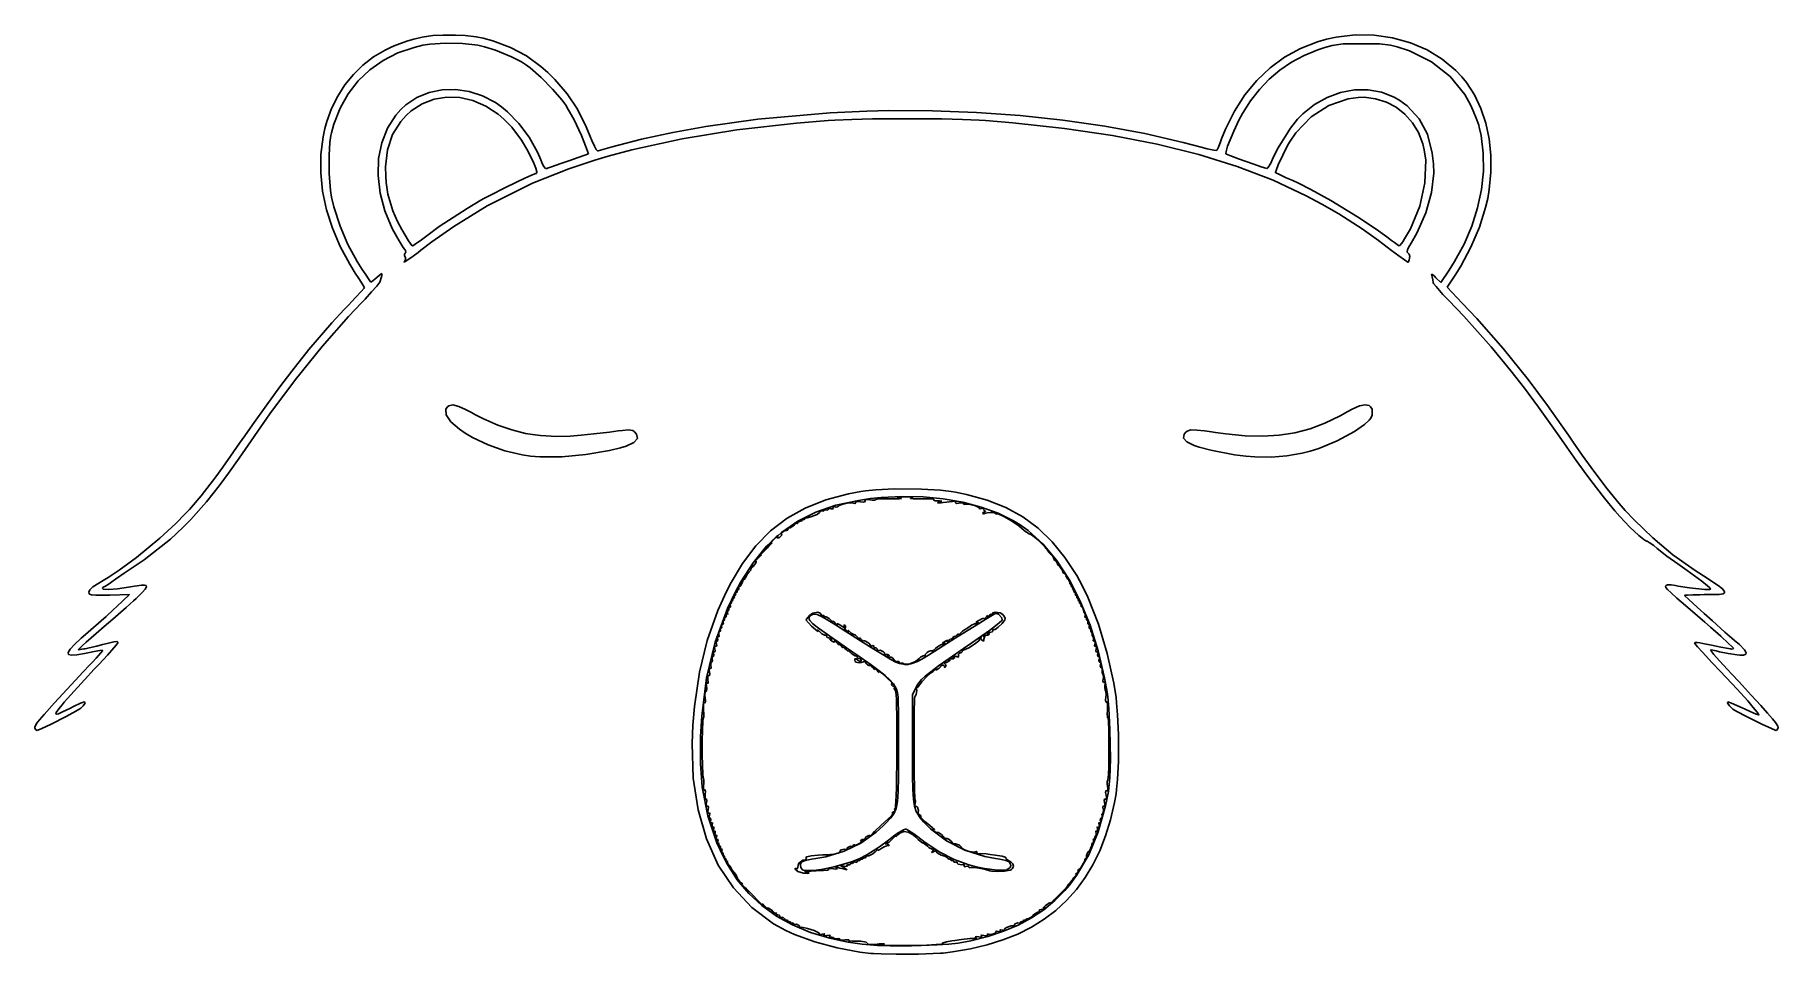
# Model space of a CAD drawing. Extents: x 182 to 1434, y 0 to 661.
import ezdxf

# ---------------------------------------------------------------- set-up
doc = ezdxf.new("R2010")
doc.units = 0

msp = doc.modelspace()

# ---------------------------------------------------------------- linework, layer by layer
for p, q in [((433.788031, 649.898664), (438.205342, 652.054284)), ((438.205342, 652.054284), (441.453818, 653.391427)), ((441.453818, 653.391427), (450.147513, 656.41644)), ((454.70377, 651.835698), (442.973988, 647.78858)), ((450.147513, 656.41644), (454.521954, 657.731727)), ((454.521954, 657.731727), (460.325878, 659.232281)), ((460.958265, 653.333974), (454.70377, 651.835698)), ((460.325878, 659.232281), (468.183964, 660.315289)), ((465.927161, 654.150735), (460.958265, 653.333974)), ((477.303335, 654.946284), (465.927161, 654.150735)), ((468.183964, 660.315289), (475.276041, 660.525953)), ((475.276041, 660.525953), (480, 660.546593)), ((489.329955, 654.655211), (477.303335, 654.946284)), ((480, 660.546593), (484.401844, 660.529141)), ((484.401844, 660.529141), (491.379126, 660.33236)), ((500.486149, 653.314324), (489.329955, 654.655211)), ((491.379126, 660.33236), (499.259632, 659.452568)), ((499.259632, 659.452568), (504.330157, 658.336353)), ((505.262563, 652.261704), (500.486149, 653.314324)), ((504.330157, 658.336353), (511.234418, 656.411355)), ((512.974861, 649.84687), (505.262563, 652.261704)), ((511.234418, 656.411355), (523.867471, 651.692999)), ((523.867471, 651.692999), (535.22734, 645.66065)), ((1079.675664, 644.776809), (1091.064079, 651.043538)), ((1091.064079, 651.043538), (1103.337134, 655.871436)), ((1103.337134, 655.871436), (1109.794188, 657.735163)), ((1108.5, 651.729641), (1103.411828, 650.046413)), ((1113.877994, 653.232037), (1108.5, 651.729641)), ((1109.794188, 657.735163), (1116.585149, 659.229377)), ((1121.69018, 654.281525), (1113.877994, 653.232037)), ((1116.585149, 659.229377), (1130.266012, 660.835325)), ((1127.249834, 654.448659), (1121.69018, 654.281525)), ((1132.122845, 654.485371), (1127.249834, 654.448659)), ((1130.266012, 660.835325), (1143.879504, 660.653522)), ((1135, 654.490762), (1132.122845, 654.485371)), ((1140.123674, 654.47794), (1135, 654.490762)), ((1147.855187, 654.301734), (1140.123674, 654.47794)), ((1143.879504, 660.653522), (1157.186467, 658.750636)), ((1155.731641, 653.439802), (1147.855187, 654.301734)), ((1160.5, 652.294703), (1155.731641, 653.439802)), ((1157.186467, 658.750636), (1169.947747, 655.193331)), ((1169.325329, 649.412472), (1160.5, 652.294703)), ((1169.947747, 655.193331), (1181.924189, 650.048276)), ((411.034121, 632.423197), (417.874247, 639.076342)), ((417.874247, 639.076342), (425.470977, 644.916341)), ((432.325044, 642.38083), (422.807209, 635.6606)), ((425.470977, 644.916341), (433.788031, 649.898664)), ((442.973988, 647.78858), (432.325044, 642.38083)), ((524.671648, 645.013076), (512.974861, 649.84687)), ((531.645255, 641.376822), (524.671648, 645.013076)), ((534.650831, 639.535883), (531.645255, 641.376822)), ((538.032423, 637.085725), (534.650831, 639.535883)), ((535.22734, 645.66065), (545.666956, 638.126896)), ((1069.207776, 637.105363), (1079.675664, 644.776809)), ((1084.692327, 641.196684), (1076.314788, 635.503677)), ((1093.725112, 646.044634), (1084.692327, 641.196684)), ((1103.411828, 650.046413), (1093.725112, 646.044634)), ((1185.194969, 641.531024), (1169.325329, 649.412472)), ((1181.924189, 650.048276), (1192.876636, 643.382135)), ((1198.485158, 630.989341), (1185.194969, 641.531024)), ((1192.876636, 643.382135), (1202.565934, 635.261576)), ((404.986879, 625.00143), (411.034121, 632.423197)), ((414.470757, 627.67604), (407.365959, 618.4753)), ((422.807209, 635.6606), (414.470757, 627.67604)), ((545.928741, 630.193266), (538.032423, 637.085725)), ((545.666956, 638.126896), (550.651959, 633.738424)), ((554.078834, 621.920591), (545.928741, 630.193266)), ((550.651959, 633.738424), (555.723595, 628.75447)), ((555.723595, 628.75447), (564.57369, 618.464913)), ((1051.177127, 617.684787), (1059.696302, 628.063318)), ((1059.696302, 628.063318), (1069.207776, 637.105363)), ((1068.593811, 628.966727), (1061.53071, 621.586947)), ((1076.314788, 635.503677), (1068.593811, 628.966727)), ((1208.950181, 617.982322), (1198.485158, 630.989341)), ((1202.565934, 635.261576), (1206.862166, 630.676723)), ((1206.862166, 630.676723), (1210.153813, 626.574087)), ((1210.153813, 626.574087), (1215.926315, 617.642048)), ((395.416171, 608.030143), (399.768802, 616.85557)), ((399.768802, 616.85557), (404.986879, 625.00143)), ((407.365959, 618.4753), (401.543088, 608.10653)), ((448.708458, 610.470593), (456.633325, 615.71367)), ((456.633325, 615.71367), (465.375513, 619.297681)), ((468.953524, 614.628889), (460.332299, 611.303911)), ((465.375513, 619.297681), (474.698036, 621.216553)), ((478.074133, 616.114395), (468.953524, 614.628889)), ((474.698036, 621.216553), (484.363911, 621.464215)), ((487.465219, 615.768851), (478.074133, 616.114395)), ((484.363911, 621.464215), (494.136154, 620.034593)), ((496.897871, 613.600681), (487.465219, 615.768851)), ((494.136154, 620.034593), (503.777781, 616.921618)), ((506.143181, 609.618307), (496.897871, 613.600681)), ((503.777781, 616.921618), (513.051807, 612.119215)), ((560.974218, 613.798876), (554.078834, 621.920591)), ((563.479992, 610.27312), (560.974218, 613.798876)), ((564.57369, 618.464913), (571.981489, 607.32241)), ((1043.686138, 606.003886), (1051.177127, 617.684787)), ((1055.126801, 613.36545), (1049.383399, 604.303349)), ((1061.53071, 621.586947), (1055.126801, 613.36545)), ((1101.040611, 610.775917), (1110.213494, 615.897091)), ((1110.213494, 615.897091), (1119.90377, 619.394845)), ((1125.300373, 614.910188), (1111.356478, 610.139484)), ((1119.90377, 619.394845), (1129.834973, 621.218414)), ((1132.551757, 615.867821), (1125.300373, 614.910188)), ((1129.834973, 621.218414), (1139.730637, 621.317032)), ((1136.807302, 615.940594), (1132.551757, 615.867821)), ((1145.016465, 614.946535), (1136.807302, 615.940594)), ((1139.730637, 621.317032), (1149.314295, 619.639936)), ((1152.712025, 612.521053), (1145.016465, 614.946535)), ((1149.314295, 619.639936), (1158.30948, 616.136359)), ((1158.30948, 616.136359), (1162.5, 613.683777)), ((1162.5, 613.683777), (1167.7623, 609.769681)), ((1213.046469, 610.615217), (1208.950181, 617.982322)), ((1215.926315, 617.642048), (1220.597497, 607.835848)), ((391.965266, 598.569676), (395.416171, 608.030143)), ((401.543088, 608.10653), (397.052417, 596.617881)), ((435.527886, 593.857242), (441.46821, 603.134425)), ((441.46821, 603.134425), (445.126577, 607.228802)), ((448.837548, 602.84901), (445.065913, 598.59136)), ((445.126577, 607.228802), (448.708458, 610.470593)), ((452.439369, 606.131039), (448.837548, 602.84901)), ((460.332299, 611.303911), (452.439369, 606.131039)), ((514.972239, 603.830151), (506.143181, 609.618307)), ((513.051807, 612.119215), (517.476913, 609.082581)), ((519.15914, 600.261538), (514.972239, 603.830151)), ((517.476913, 609.082581), (521.696352, 605.615331)), ((521.696352, 605.615331), (529.836637, 597.164397)), ((565.370816, 607.209403), (563.479992, 610.27312)), ((569.262263, 600.174198), (565.370816, 607.209403)), ((571.981489, 607.32241), (578.285319, 594.818065)), ((701.390334, 600.13974), (753.329594, 604.77215)), ((753.329594, 604.77215), (779.764534, 606.020058)), ((779.764534, 606.020058), (795.379417, 606.391217)), ((795.379417, 606.391217), (826.851762, 606.285001)), ((826.851762, 606.285001), (858.397555, 605.074382)), ((858.397555, 605.074382), (889.716808, 602.791726)), ((889.716808, 602.791726), (920.509532, 599.469399)), ((1037.259222, 593.05473), (1043.686138, 606.003886)), ((1049.383399, 604.303349), (1046.759798, 599.45742)), ((1098.645268, 601.878376), (1087.751767, 590.507076)), ((1088.856168, 600.161289), (1092.661587, 604.082086)), ((1092.661587, 604.082086), (1101.040611, 610.775917)), ((1111.356478, 610.139484), (1098.645268, 601.878376)), ((1159.760749, 608.769811), (1152.712025, 612.521053)), ((1166.0294, 603.79847), (1159.760749, 608.769811)), ((1171.384744, 597.712692), (1166.0294, 603.79847)), ((1167.7623, 609.769681), (1176.274614, 600.584634)), ((1215.047755, 606.256224), (1213.046469, 610.615217)), ((1217.734786, 599.662355), (1215.047755, 606.256224)), ((1220.597497, 607.835848), (1224.143038, 597.269321)), ((389.247973, 587.436094), (390.589298, 593.615217)), ((390.589298, 593.615217), (391.965266, 598.569676)), ((394.89257, 588.444876), (394.206865, 583.499978)), ((395.322366, 590.468649), (394.89257, 588.444876)), ((397.052417, 596.617881), (395.322366, 590.468649)), ((431.429903, 583.352329), (435.527886, 593.857242)), ((439.221481, 589.122703), (435.609915, 578.286135)), ((445.065913, 598.59136), (439.221481, 589.122703)), ((524.777001, 594.572582), (519.15914, 600.261538)), ((531.8522, 585.154694), (524.777001, 594.572582)), ((529.836637, 597.164397), (537.171977, 587.241861)), ((574.792385, 588.539529), (569.262263, 600.174198)), ((577.822114, 580.985508), (574.792385, 588.539529)), ((578.285319, 594.818065), (581.128972, 587.896172)), ((617.918133, 585.832671), (640.404681, 590.666794)), ((640.404681, 590.666794), (664.087703, 594.9195)), ((686.471298, 592.479326), (647.148455, 586.079713)), ((664.087703, 594.9195), (701.390334, 600.13974)), ((729.237266, 597.388721), (686.471298, 592.479326)), ((752, 599.299003), (729.237266, 597.388721)), ((756.719594, 599.592439), (752, 599.299003)), ((768.868336, 600.062257), (756.719594, 599.592439)), ((783.720899, 600.375941), (768.868336, 600.062257)), ((800.18658, 600.533416), (783.720899, 600.375941)), ((817.174675, 600.534605), (800.18658, 600.533416)), ((833.594482, 600.379432), (817.174675, 600.534605)), ((848.355298, 600.067819), (833.594482, 600.379432)), ((860.366419, 599.599692), (848.355298, 600.067819)), ((865, 599.306911), (860.366419, 599.599692)), ((884.526612, 597.666687), (865, 599.306911)), ((921.57673, 593.596318), (884.526612, 597.666687)), ((920.509532, 599.469399), (950.475738, 595.139769)), ((956.073063, 588.443584), (921.57673, 593.596318)), ((950.475738, 595.139769), (979.315438, 589.835202)), ((988.156038, 582.17352), (956.073063, 588.443584)), ((979.315438, 589.835202), (1006.728642, 583.588065)), ((1034.456005, 586.115217), (1037.259222, 593.05473)), ((1043.090615, 591.720119), (1038.732168, 580.764981)), ((1046.759798, 599.45742), (1043.090615, 591.720119)), ((1074.551098, 578.93705), (1083.816994, 593.870111)), ((1087.751767, 590.507076), (1083.169479, 583.77392)), ((1083.816994, 593.870111), (1088.856168, 600.161289)), ((1175.693545, 590.61814), (1171.384744, 597.712692)), ((1178.822567, 582.620476), (1175.693545, 590.61814)), ((1176.274614, 600.584634), (1182.213213, 589.384248)), ((1182.213213, 589.384248), (1185.709295, 575.921076)), ((1219.011375, 595.996811), (1217.734786, 599.662355)), ((1219.416855, 594.580453), (1219.011375, 595.996811)), ((1220.75725, 588.46617), (1219.416855, 594.580453)), ((1222.31359, 575.88943), (1220.75725, 588.46617)), ((1224.143038, 597.269321), (1226.538618, 586.056298)), ((387.688769, 574.754499), (389.247973, 587.436094)), ((394.206865, 583.499978), (393.612294, 574.473103)), ((429.182814, 571.887894), (431.429903, 583.352329)), ((435.609915, 578.286135), (434.192514, 565.965534)), ((536.259843, 577.45189), (531.8522, 585.154694)), ((538.523121, 572.958619), (536.259843, 577.45189)), ((537.171977, 587.241861), (543.214186, 576.508093)), ((543.214186, 576.508093), (545.597808, 571.043362)), ((579.881916, 575.355799), (577.822114, 580.985508)), ((581.128972, 587.896172), (582.257331, 585.015443)), ((582.257331, 585.015443), (584.050816, 580.820144)), ((584.050816, 580.820144), (585.378751, 578.440509)), ((585.378751, 578.440509), (586.423647, 577.54948)), ((586.423647, 577.54948), (586.896991, 577.559987)), ((586.896991, 577.559987), (596.840763, 580.448517)), ((610.985285, 578.143753), (594, 573.585228)), ((596.840763, 580.448517), (617.918133, 585.832671)), ((647.148455, 586.079713), (610.985285, 578.143753)), ((1017.96608, 574.751162), (988.156038, 582.17352)), ((1006.728642, 583.588065), (1019.806562, 580.121148)), ((1019.806562, 580.121148), (1023.983685, 579.028202)), ((1023.983685, 579.028202), (1028.884269, 577.987982)), ((1028.884269, 577.987982), (1030.703679, 577.800887)), ((1030.703679, 577.800887), (1031.040856, 577.886748)), ((1031.040856, 577.886748), (1031.218443, 578.186159)), ((1031.218443, 578.186159), (1031.857345, 579.578711)), ((1031.857345, 579.578711), (1033.314909, 583.145627)), ((1033.314909, 583.145627), (1034.456005, 586.115217)), ((1037.610413, 577.001293), (1037.424112, 575.572271)), ((1038.732168, 580.764981), (1037.610413, 577.001293)), ((1071.062981, 571.485512), (1074.551098, 578.93705)), ((1081.742365, 581.235906), (1078.346155, 574.453777)), ((1083.169479, 583.77392), (1081.742365, 581.235906)), ((1179.903025, 578.315996), (1178.822567, 582.620476)), ((1180.947766, 570.808853), (1179.903025, 578.315996)), ((1185.709295, 575.921076), (1186.582392, 568.263619)), ((1222.394818, 562.963163), (1222.31359, 575.88943)), ((1226.538618, 586.056298), (1227.759919, 574.310614)), ((387.606358, 561.742433), (387.688769, 574.754499)), ((393.612294, 574.473103), (393.627594, 561.20761)), ((428.795172, 559.732147), (429.182814, 571.887894)), ((434.192514, 565.965534), (434.294532, 559.212432)), ((540.076147, 569.717742), (538.523121, 572.958619)), ((565.777466, 564.595576), (539.663266, 554.279207)), ((542.128069, 565.029689), (540.076147, 569.717742)), ((542.881353, 562.353581), (542.128069, 565.029689)), ((545.597808, 571.043362), (546.349622, 569.178357)), ((546.349622, 569.178357), (547.585571, 566.494409)), ((547.585571, 566.494409), (549.030594, 564.701891)), ((549.030594, 564.701891), (549.923796, 564.698901)), ((549.923796, 564.698901), (550.530062, 564.934316)), ((550.530062, 564.934316), (553.235626, 565.925939)), ((553.235626, 565.925939), (560.056503, 568.367099)), ((560.056503, 568.367099), (565.690958, 570.359489)), ((565.690958, 570.359489), (579.881916, 575.355799)), ((584.31812, 570.715973), (565.777466, 564.595576)), ((594, 573.585228), (584.31812, 570.715973)), ((1045.643617, 566.141544), (1017.96608, 574.751162)), ((1037.424112, 575.572271), (1037.527221, 575.254663)), ((1037.527221, 575.254663), (1037.947031, 575.027929)), ((1037.947031, 575.027929), (1040.315182, 574.061307)), ((1040.315182, 574.061307), (1046.577928, 571.723876)), ((1071.329075, 556.309703), (1045.643617, 566.141544)), ((1046.577928, 571.723876), (1056.877644, 568.057725)), ((1056.877644, 568.057725), (1063.472595, 565.818497)), ((1063.472595, 565.818497), (1066.220408, 564.964108)), ((1066.220408, 564.964108), (1066.877508, 564.807519)), ((1066.877508, 564.807519), (1067.644995, 565.212773)), ((1067.644995, 565.212773), (1069.805165, 568.65936)), ((1069.805165, 568.65936), (1071.062981, 571.485512)), ((1073.549636, 563.456688), (1073.121879, 562.001758)), ((1075.149806, 567.425339), (1073.549636, 563.456688)), ((1078.346155, 574.453777), (1075.149806, 567.425339)), ((1180.454208, 554.530983), (1180.947766, 570.808853)), ((1186.582392, 568.263619), (1186.752303, 561.491204)), ((1227.759919, 574.310614), (1227.782621, 562.146101)), ((388.975375, 548.520686), (387.606358, 561.742433)), ((393.627594, 561.20761), (394.563534, 549.015869)), ((430.27553, 547.153297), (428.795172, 559.732147)), ((434.294532, 559.212432), (434.6295, 554.714041)), ((434.6295, 554.714041), (435.865794, 546.264536)), ((539.663266, 554.279207), (507.000895, 537.896978)), ((519.209558, 550.631123), (528.586204, 555.243808)), ((528.586204, 555.243808), (534.118454, 557.869871)), ((534.118454, 557.869871), (538.503426, 559.85699)), ((538.503426, 559.85699), (541.250662, 560.965425)), ((541.250662, 560.965425), (541.85686, 561.115217)), ((541.85686, 561.115217), (542.46424, 561.23383)), ((542.46424, 561.23383), (542.881353, 562.353581)), ((1095.162879, 545.220674), (1071.329075, 556.309703)), ((1073.121879, 562.001758), (1073.151598, 561.745646)), ((1073.151598, 561.745646), (1073.466419, 561.587625)), ((1073.466419, 561.587625), (1075.40195, 560.681751)), ((1075.40195, 560.681751), (1080.810513, 558.197925)), ((1080.810513, 558.197925), (1085.495716, 556.063911)), ((1085.495716, 556.063911), (1089.597658, 554.144368)), ((1089.597658, 554.144368), (1098.448113, 549.691163)), ((1176.757898, 537.669097), (1180.454208, 554.530983)), ((1186.752303, 561.491204), (1185.178205, 547.469974)), ((1221.029915, 549.825011), (1222.394818, 562.963163)), ((1227.782621, 562.146101), (1226.582403, 549.676593)), ((391.770455, 535.21005), (388.975375, 548.520686)), ((394.563534, 549.015869), (395.375768, 544.167795)), ((395.375768, 544.167795), (397.068782, 537.191945)), ((433.632441, 534.419552), (430.27553, 547.153297)), ((435.865794, 546.264536), (439.263736, 534.463792)), ((492.636516, 536.033186), (502.643904, 541.947606)), ((502.643904, 541.947606), (504.793572, 543.144904)), ((504.793572, 543.144904), (510.010359, 545.929348)), ((510.010359, 545.929348), (519.209558, 550.631123)), ((1106.429295, 539.193787), (1095.162879, 545.220674)), ((1098.448113, 549.691163), (1112.749177, 541.833152)), ((1118.516704, 532.183136), (1106.429295, 539.193787)), ((1112.749177, 541.833152), (1132.076373, 530.15634)), ((1185.178205, 547.469974), (1181.110923, 533.022095)), ((1218.247865, 536.612617), (1221.029915, 549.825011)), ((1225.5161, 543.363039), (1223.998734, 536.692144)), ((1226.582403, 549.676593), (1225.5161, 543.363039)), ((395.966233, 521.931316), (391.770455, 535.21005)), ((397.068782, 537.191945), (401.442289, 523.470204)), ((438.874458, 521.799123), (433.632441, 534.419552)), ((439.263736, 534.463792), (442.657286, 526.794219)), ((442.657286, 526.794219), (445.823702, 520.862534)), ((472.726128, 523.013884), (492.636516, 536.033186)), ((507.000895, 537.896978), (483.279238, 523.217536)), ((1135.319868, 521.345637), (1118.516704, 532.183136)), ((1132.076373, 530.15634), (1145.386995, 521.332344)), ((1170.148395, 521.54411), (1176.757898, 537.669097)), ((1181.110923, 533.022095), (1174.62091, 518.39783)), ((1214.07765, 523.463624), (1218.247865, 536.612617)), ((1223.998734, 536.692144), (1219.523192, 522.589288)), ((401.537346, 508.805274), (395.966233, 521.931316)), ((401.442289, 523.470204), (407.035004, 510.28478)), ((442.205054, 515.615217), (438.874458, 521.799123)), ((443.90933, 512.757298), (442.205054, 515.615217)), ((445.823702, 520.862534), (450.673948, 512.728126)), ((455.385206, 510.378657), (459.867758, 513.624724)), ((459.867758, 513.624724), (463.707181, 516.487081)), ((463.707181, 516.487081), (472.726128, 523.013884)), ((483.279238, 523.217536), (467.47292, 512.11077)), ((1147.014916, 512.997737), (1135.319868, 521.345637)), ((1145.386995, 521.332344), (1153.105516, 515.775156)), ((1153.105516, 515.775156), (1156.5, 513.165623)), ((1164.515897, 512.211885), (1165.841683, 514.170741)), ((1165.841683, 514.170741), (1170.148395, 521.54411)), ((1174.62091, 518.39783), (1170.489396, 511.097761)), ((1208.548252, 510.515674), (1214.07765, 523.463624)), ((1219.523192, 522.589288), (1213.450066, 508.236224)), ((408.458427, 495.952715), (401.537346, 508.805274)), ((407.035004, 510.28478), (413.73001, 497.911321)), ((446.899736, 508.082599), (443.90933, 512.757298)), ((447.817548, 506.841588), (446.899736, 508.082599)), ((447.698516, 502.114981), (447.724531, 503.309637)), ((448.146238, 501.439011), (447.698516, 502.114981)), ((447.724531, 503.309637), (448.200165, 503.915382)), ((448.488622, 505.941859), (447.817548, 506.841588)), ((448.5871, 500.731653), (448.146238, 501.439011)), ((448.200165, 503.915382), (448.670433, 504.551387)), ((448.455596, 499.283182), (448.5871, 500.731653)), ((448.670433, 504.551387), (448.488622, 505.941859)), ((453.974464, 501.919034), (450.211911, 499.132801)), ((450.673948, 512.728126), (452.904995, 509.566731)), ((452.904995, 509.566731), (453.44476, 509.115217)), ((453.44476, 509.115217), (453.738966, 509.265678)), ((453.738966, 509.265678), (455.385206, 510.378657)), ((457.450103, 504.557225), (453.974464, 501.919034)), ((459.5, 506.125035), (457.450103, 504.557225)), ((467.47292, 512.11077), (459.5, 506.125035)), ((1153.364726, 508.253287), (1147.014916, 512.997737)), ((1156.355729, 506.001179), (1153.364726, 508.253287)), ((1161.702732, 502.030842), (1156.355729, 506.001179)), ((1156.5, 513.165623), (1158.482124, 511.629257)), ((1158.482124, 511.629257), (1161.421131, 509.498895)), ((1161.421131, 509.498895), (1162.016025, 509.167292)), ((1165.789922, 499.071483), (1161.702732, 502.030842)), ((1162.016025, 509.167292), (1162.477538, 509.545984)), ((1162.477538, 509.545984), (1164.515897, 512.211885)), ((1167.954482, 506.621867), (1167.599978, 504.624335)), ((1167.599978, 504.624335), (1168.35642, 503.93563)), ((1169.374837, 509.238687), (1167.954482, 506.621867)), ((1168.35642, 503.93563), (1169.084895, 503.361176)), ((1169.084895, 503.361176), (1169.573141, 501.607314)), ((1169.573141, 501.607314), (1169.365094, 500.312298)), ((1170.489396, 511.097761), (1169.374837, 509.238687)), ((1201.688654, 497.906411), (1208.548252, 510.515674)), ((1213.450066, 508.236224), (1206.167555, 494.550406)), ((412.417279, 489.66674), (408.458427, 495.952715)), ((414.973226, 485.772773), (412.417279, 489.66674)), ((413.73001, 497.911321), (417.454335, 492.115217)), ((417.454335, 492.115217), (419.731061, 488.7805)), ((419.731061, 488.7805), (422.422403, 484.87977)), ((429.539051, 488.030571), (431.244871, 489.452601)), ((431.660181, 488.929202), (431.013945, 486.171823)), ((431.244871, 489.452601), (431.660181, 488.929202)), ((447.29876, 497.65124), (447.872445, 498.423259)), ((447.596976, 497.40074), (447.29876, 497.65124)), ((450.211911, 499.132801), (447.596976, 497.40074)), ((447.872445, 498.423259), (448.455596, 499.283182)), ((1168.121524, 497.482073), (1165.789922, 499.071483)), ((1168.47405, 497.313277), (1168.121524, 497.482073)), ((1168.620031, 497.643331), (1168.47405, 497.313277)), ((1169.09479, 499.241247), (1168.620031, 497.643331)), ((1169.365094, 500.312298), (1169.09479, 499.241247)), ((1185.293345, 487.872844), (1185.221865, 488.763872)), ((1185.221865, 488.763872), (1185.778634, 488.608278)), ((1185.778634, 488.608278), (1187.210462, 487.337086)), ((1191.809052, 482.907957), (1197.769087, 491.7718)), ((1202.194092, 488.244419), (1196.294047, 479.423756)), ((1197.769087, 491.7718), (1201.688654, 497.906411)), ((1206.167555, 494.550406), (1202.194092, 488.244419)), ((412.613422, 472.199205), (416.522996, 476.46681)), ((417.871809, 481.248797), (414.973226, 485.772773)), ((416.522996, 476.46681), (418.705018, 478.930105)), ((418.865646, 479.605743), (417.871809, 481.248797)), ((418.705018, 478.930105), (419, 479.323367)), ((419, 479.323367), (418.865646, 479.605743)), ((424.120914, 476.10393), (419.403624, 470.997186)), ((422.422403, 484.87977), (423.438299, 483.441067)), ((423.438299, 483.441067), (423.636676, 483.180194)), ((423.636676, 483.180194), (424.11504, 483.321781)), ((424.11504, 483.321781), (426.509485, 485.186624)), ((427.79234, 480.322392), (424.120914, 476.10393)), ((426.509485, 485.186624), (428.130649, 486.680194)), ((429.97256, 483.140874), (427.79234, 480.322392)), ((428.130649, 486.680194), (429.539051, 488.030571)), ((430.364298, 483.865217), (429.97256, 483.140874)), ((431.013945, 486.171823), (430.364298, 483.865217)), ((1185.48755, 487.0564), (1185.293345, 487.872844)), ((1186.0079, 484.75129), (1185.48755, 487.0564)), ((1186.369641, 482.802448), (1186.0079, 484.75129)), ((1186.643638, 482.232398), (1186.369641, 482.802448)), ((1188.389614, 479.928961), (1186.643638, 482.232398)), ((1187.210462, 487.337086), (1188.331652, 486.261587)), ((1188.331652, 486.261587), (1191.809052, 482.907957)), ((1193.312953, 474.361651), (1188.389614, 479.928961)), ((1196.294047, 479.423756), (1207.224452, 468.019487)), ((395.539855, 453.796853), (404.547279, 463.547093)), ((404.547279, 463.547093), (407.450526, 466.644948)), ((407.450526, 466.644948), (412.613422, 472.199205)), ((416.79195, 468.270614), (407.641549, 458.563712)), ((419.403624, 470.997186), (416.79195, 468.270614)), ((1197.594311, 469.861265), (1193.312953, 474.361651)), ((1208.392036, 458.599085), (1197.594311, 469.861265)), ((1207.224452, 468.019487), (1217.635131, 456.969982)), ((378.984653, 434.691257), (395.539855, 453.796853)), ((407.641549, 458.563712), (388.696029, 436.943144)), ((1228.071378, 436.679875), (1208.392036, 458.599085)), ((1217.635131, 456.969982), (1236.585693, 435.56303)), ((366.743078, 419.305648), (378.984653, 434.691257)), ((388.696029, 436.943144), (369.593092, 413.251121)), ((1242.201159, 419.479318), (1228.071378, 436.679875)), ((1236.585693, 435.56303), (1254.530075, 413.226332)), ((369.593092, 413.251121), (351.175385, 388.532721)), ((358.140344, 407.877933), (366.743078, 419.305648)), ((1251.819654, 407.035228), (1242.201159, 419.479318)), ((1254.530075, 413.226332), (1268.402362, 394.526394)), ((348.857635, 395.098316), (358.140344, 407.877933)), ((1261.907247, 393.42708), (1251.819654, 407.035228)), ((338.614988, 380.610747), (348.857635, 395.098316)), ((351.175385, 388.532721), (342.486821, 376.115217)), ((477.428665, 391.845031), (478.571429, 393.543789)), ((477.599809, 387.725527), (477.428665, 391.845031)), ((478.571429, 393.543789), (479.622027, 394.377442)), ((479.622027, 394.377442), (482.34163, 394.914535)), ((482.34163, 394.914535), (486.665604, 393.731275)), ((486.665604, 393.731275), (491.524392, 391.5608)), ((491.524392, 391.5608), (495.752343, 389.442831)), ((495.752343, 389.442831), (498.206812, 388.170546)), ((498.206812, 388.170546), (503.95022, 385.270623)), ((1119.502888, 387.089931), (1125.077198, 390.159394)), ((1125.077198, 390.159394), (1128.278805, 391.912436)), ((1128.278805, 391.912436), (1133.522792, 394.243975)), ((1133.522792, 394.243975), (1137.443709, 395.055524)), ((1137.443709, 395.055524), (1140.308639, 394.402361)), ((1140.308639, 394.402361), (1141.428571, 393.543789)), ((1141.428571, 393.543789), (1142.546458, 391.831254)), ((1142.546458, 391.831254), (1142.594307, 387.592151)), ((1272.729808, 378.327088), (1261.907247, 393.42708)), ((1268.402362, 394.526394), (1278.266256, 380.611415)), ((333.046197, 372.615217), (338.614988, 380.610747)), ((342.486821, 376.115217), (337.674732, 369.10493)), ((480.905256, 382.851659), (477.599809, 387.725527)), ((487.175493, 377.473372), (480.905256, 382.851659)), ((491.369435, 374.67318), (487.175493, 377.473372)), ((503.95022, 385.270623), (514.696409, 380.488141)), ((514.696409, 380.488141), (524.805803, 376.93902)), ((524.805803, 376.93902), (534.699255, 374.475512)), ((594.876153, 375.440427), (601.204095, 376.249796)), ((601.204095, 376.249796), (604.229491, 376.632174)), ((604.229491, 376.632174), (608.396427, 377.033375)), ((608.396427, 377.033375), (611.585956, 376.643079)), ((611.585956, 376.643079), (612.954095, 375.65676)), ((612.954095, 375.65676), (614.403781, 374.013832)), ((1008.828741, 375.46023), (1009.736691, 376.152724)), ((1009.736691, 376.152724), (1012.225799, 376.920153)), ((1012.225799, 376.920153), (1016.701715, 376.846161)), ((1016.701715, 376.846161), (1022.14876, 376.225487)), ((1022.14876, 376.225487), (1027.08175, 375.537507)), ((1027.08175, 375.537507), (1030, 375.110245)), ((1087.052387, 374.954696), (1097.893999, 377.83722)), ((1097.893999, 377.83722), (1108.625085, 381.868726)), ((1108.625085, 381.868726), (1119.502888, 387.089931)), ((1129.720545, 375.835921), (1117.443483, 369.137152)), ((1136.97562, 380.905116), (1129.720545, 375.835921)), ((1140.363983, 384.023162), (1136.97562, 380.905116)), ((1141.519962, 385.447179), (1140.363983, 384.023162)), ((1142.594307, 387.592151), (1141.519962, 385.447179)), ((1278.499788, 370.115217), (1272.729808, 378.327088)), ((1278.266256, 380.611415), (1283.466626, 373.115217)), ((322.864103, 358.040389), (329.385625, 367.348619)), ((337.674732, 369.10493), (328.994877, 356.628041)), ((329.385625, 367.348619), (333.046197, 372.615217)), ((496.625335, 371.617806), (491.369435, 374.67318)), ((507.914731, 366.264861), (496.625335, 371.617806)), ((519.899687, 362.042537), (507.914731, 366.264861)), ((534.699255, 374.475512), (539.696518, 373.604691)), ((539.696518, 373.604691), (545.422578, 372.848093)), ((545.422578, 372.848093), (556.793742, 372.190996)), ((556.793742, 372.190996), (566.639641, 372.506967)), ((566.639641, 372.506967), (574.492094, 373.131185)), ((574.492094, 373.131185), (583.786731, 374.103951)), ((583.786731, 374.103951), (594.876153, 375.440427)), ((602.900033, 364.146422), (594.934857, 362.218323)), ((606.837001, 365.351045), (602.900033, 364.146422)), ((612.432352, 367.98246), (606.837001, 365.351045)), ((614.964606, 370.881497), (612.432352, 367.98246)), ((614.403781, 374.013832), (614.964606, 370.881497)), ((1007.124404, 371.152377), (1007.549671, 373.994269)), ((1009.531667, 368.443241), (1007.124404, 371.152377)), ((1007.549671, 373.994269), (1008.828741, 375.46023)), ((1014.757903, 365.882116), (1009.531667, 368.443241)), ((1018.4239, 364.661825), (1014.757903, 365.882116)), ((1026.666561, 362.433947), (1018.4239, 364.661825)), ((1030, 375.110245), (1037.435785, 374.100064)), ((1037.435785, 374.100064), (1051.291948, 372.793838)), ((1051.291948, 372.793838), (1064.008606, 372.473723)), ((1064.008606, 372.473723), (1075.843005, 373.180436)), ((1075.843005, 373.180436), (1087.052387, 374.954696)), ((1104.218701, 363.6136), (1097.942229, 361.669734)), ((1117.443483, 369.137152), (1104.218701, 363.6136)), ((1282.359237, 364.598273), (1278.499788, 370.115217)), ((1289.093151, 355.023168), (1282.359237, 364.598273)), ((1283.466626, 373.115217), (1286.947344, 368.081484)), ((1286.947344, 368.081484), (1293.332229, 358.946325)), ((317.240105, 350.141725), (322.864103, 358.040389)), ((328.994877, 356.628041), (321.385781, 345.967296)), ((532.17072, 359.095096), (519.899687, 362.042537)), ((538.285551, 358.144538), (532.17072, 359.095096)), ((544.970986, 357.577299), (538.285551, 358.144538)), ((560.608042, 357.671808), (544.970986, 357.577299)), ((577.835241, 359.272001), (560.608042, 357.671808)), ((594.934857, 362.218323), (577.835241, 359.272001)), ((1043.688585, 359.127056), (1026.666561, 362.433947)), ((1051.882687, 358.161742), (1043.688585, 359.127056)), ((1058.393897, 357.679332), (1051.882687, 358.161742)), ((1070.217966, 357.461802), (1058.393897, 357.679332)), ((1081.180586, 358.296739), (1070.217966, 357.461802)), ((1092.165383, 360.25144), (1081.180586, 358.296739)), ((1097.942229, 361.669734), (1092.165383, 360.25144)), ((1294.718383, 347.119187), (1289.093151, 355.023168)), ((1293.332229, 358.946325), (1301.700905, 347.265903)), ((301.702411, 329.720765), (312.311262, 343.384162)), ((312.311262, 343.384162), (317.240105, 350.141725)), ((321.385781, 345.967296), (314.62144, 336.832173)), ((1299.480493, 340.557628), (1294.718383, 347.119187)), ((1309.221089, 327.869715), (1299.480493, 340.557628)), ((1301.700905, 347.265903), (1311.2546, 334.603342)), ((293.307988, 319.898019), (301.702411, 329.720765)), ((314.62144, 336.832173), (305.564463, 325.354508)), ((735.530136, 320.833959), (750.203493, 326.641543)), ((750.203493, 326.641543), (766.599502, 331.057762)), ((773.625041, 326.351153), (757.529368, 322.826264)), ((766.599502, 331.057762), (775.5, 332.787336)), ((771.622132, 325.296423), (773.363252, 325.548038)), ((773.363252, 325.548038), (775.152857, 325.367889)), ((782.334554, 327.6165), (773.625041, 326.351153)), ((775.5, 332.787336), (778.629232, 333.25209)), ((777.108979, 325.161416), (778.700117, 325.493638)), ((778.345729, 326.648283), (779.918123, 326.913395)), ((778.526528, 326.072294), (778.345729, 326.648283)), ((778.700117, 325.493638), (778.526528, 326.072294)), ((778.629232, 333.25209), (786.129043, 333.976618)), ((779.918123, 326.913395), (781.873445, 326.636598)), ((781.873445, 326.636598), (783.514087, 326.429444)), ((789.950608, 328.416112), (782.334554, 327.6165)), ((783.514087, 326.429444), (785.687182, 326.548787)), ((785.687182, 326.548787), (786, 326.863223)), ((786, 326.863223), (786.211706, 327.048204)), ((786.129043, 333.976618), (799.56415, 334.557987)), ((786.211706, 327.048204), (787.792885, 327.341648)), ((787.792885, 327.341648), (792.496742, 327.55607)), ((805.13049, 329.170299), (789.950608, 328.416112)), ((792.496742, 327.55607), (796.75, 327.52173)), ((796.75, 327.52173), (799.245692, 327.470567)), ((799.245692, 327.470567), (802.807013, 327.466951)), ((799.56415, 334.557987), (818.986686, 334.40936)), ((801.416069, 328.5909), (802.175591, 328.766909)), ((802.406389, 328.271113), (801.416069, 328.5909)), ((802.175591, 328.766909), (804.869719, 328.841955)), ((803.5, 328.043922), (802.406389, 328.271113)), ((802.807013, 327.466951), (804.4804, 327.596407)), ((804.288435, 327.860682), (803.5, 328.043922)), ((804.4804, 327.596407), (804.288435, 327.860682)), ((804.869719, 328.841955), (807, 328.854997)), ((820.084281, 328.825212), (805.13049, 329.170299)), ((807, 328.854997), (808.92948, 328.851393)), ((808.92948, 328.851393), (811.540802, 328.773842)), ((811.5, 328.041496), (810.972637, 327.852955)), ((810.972637, 327.852955), (811.168582, 327.579577)), ((811.168582, 327.579577), (813.012674, 327.445879)), ((812.198162, 328.260487), (811.5, 328.041496)), ((811.540802, 328.773842), (812.58986, 328.584195)), ((812.58986, 328.584195), (812.198162, 328.260487)), ((813.012674, 327.445879), (816.481613, 327.453551)), ((816.481613, 327.453551), (818.818119, 327.510928)), ((818.818119, 327.510928), (822.76796, 327.566579)), ((818.986686, 334.40936), (832.543439, 333.621441)), ((834.624232, 327.413783), (820.084281, 328.825212)), ((822.76796, 327.566579), (826.81993, 327.400272)), ((826.81993, 327.400272), (827.880701, 327.14593)), ((827.818119, 326.981647), (827.519403, 326.615975)), ((827.519403, 326.615975), (828.879198, 326.124444)), ((827.880701, 327.14593), (827.818119, 326.981647)), ((828.879198, 326.124444), (830.5, 326.012215)), ((830.5, 326.012215), (831.792501, 325.966545)), ((831.792501, 325.966545), (833.321229, 325.864323)), ((833.51567, 325.675752), (832.464719, 325.31462)), ((832.543439, 333.621441), (840.182275, 332.781067)), ((833.321229, 325.864323), (833.51567, 325.675752)), ((848.562593, 324.968945), (834.624232, 327.413783)), ((836.977655, 324.962888), (841.173675, 325.52854)), ((840.182275, 332.781067), (843.398398, 332.267757)), ((841.173675, 325.52854), (842.375229, 325.781761)), ((842.375229, 325.781761), (843.187444, 325.960856)), ((843.187444, 325.960856), (843.720827, 325.61217)), ((843.398398, 332.267757), (851.345838, 330.643178)), ((843.720827, 325.61217), (843.469738, 325.066253)), ((851.345838, 330.643178), (866.129692, 326.516545)), ((866.129692, 326.516545), (879.537531, 321.142136)), ((1316.812903, 318.829744), (1309.221089, 327.869715)), ((1311.2546, 334.603342), (1319.88473, 324.061641)), ((283.636726, 309.817671), (290.344989, 316.645139)), ((290.344989, 316.645139), (293.307988, 319.898019)), ((305.564463, 325.354508), (294.335767, 312.679077)), ((710.628174, 304.491389), (722.39863, 313.496683)), ((722.39863, 313.496683), (735.530136, 320.833959)), ((743.059932, 317.879782), (730.05085, 311.396508)), ((735, 312.843396), (735.545707, 313.48214)), ((735.545707, 313.48214), (736.857726, 313.829547)), ((736.857726, 313.829547), (739.590506, 314.432458)), ((739.590506, 314.432458), (743.922515, 316.315994)), ((757.529368, 322.826264), (743.059932, 317.879782)), ((743.922515, 316.315994), (745.733975, 317.6395)), ((745.733975, 317.6395), (746, 318.171179)), ((746, 318.171179), (746.440625, 318.819944)), ((746.440625, 318.819944), (747.5, 318.753591)), ((747.5, 318.753591), (748.559375, 318.622382)), ((748.559375, 318.622382), (749, 319.115217)), ((749, 319.115217), (749.440625, 319.608052)), ((749.440625, 319.608052), (750.5, 319.476844)), ((750.5, 319.476844), (751.559375, 319.368)), ((751.559375, 319.368), (752, 319.914609)), ((752, 319.914609), (752.170151, 320.263585)), ((752.170151, 320.263585), (753.319093, 320.503066)), ((753.319093, 320.503066), (754.156372, 320.364074)), ((754.156372, 320.364074), (755.113608, 320.170853)), ((755.113608, 320.170853), (755.777227, 320.509115)), ((755.278043, 321.619918), (755.92342, 321.903375)), ((755.531142, 321.064828), (755.278043, 321.619918)), ((755.777227, 320.509115), (755.531142, 321.064828)), ((755.92342, 321.903375), (756.874771, 321.654963)), ((756.874771, 321.654963), (757.707393, 321.467382)), ((757.707393, 321.467382), (758.834785, 321.632829)), ((758.834785, 321.632829), (759, 321.966845)), ((759, 321.966845), (759.370635, 322.467308)), ((759.370635, 322.467308), (761.833238, 323.472364)), ((761.833238, 323.472364), (765.474333, 324.245752)), ((765.474333, 324.245752), (768.953976, 324.502859)), ((768.953976, 324.502859), (770.214522, 324.348867)), ((770.214522, 324.348867), (771.06131, 324.186958)), ((771.06131, 324.186958), (771.794627, 324.448264)), ((771.656146, 324.862567), (771.622132, 325.296423)), ((771.794627, 324.448264), (771.656146, 324.862567)), ((775.152857, 325.367889), (777.108979, 325.161416)), ((830.858101, 324.846781), (830.430442, 324.590349)), ((830.430442, 324.590349), (831.164954, 324.511444)), ((831.5, 325.042402), (830.858101, 324.846781)), ((831.164954, 324.511444), (833.086418, 324.607405)), ((832.464719, 325.31462), (831.5, 325.042402)), ((833.086418, 324.607405), (834.5, 324.720128)), ((834.5, 324.720128), (836.977655, 324.962888)), ((843.469738, 325.066253), (843.253615, 324.495315)), ((843.253615, 324.495315), (844.37899, 324.195754)), ((844.37899, 324.195754), (845.844509, 324.434119)), ((845.844509, 324.434119), (847.14464, 324.620737)), ((847.14464, 324.620737), (848.775983, 324.412434)), ((861.711615, 321.523629), (848.562593, 324.968945)), ((848.775983, 324.412434), (849, 324.0312)), ((849, 324.0312), (849.267233, 323.466085)), ((849.267233, 323.466085), (849.90973, 323.559427)), ((849.90973, 323.559427), (850.789257, 323.736619)), ((850.789257, 323.736619), (854.000926, 323.364718)), ((854.000926, 323.364718), (857.696535, 322.40266)), ((857.696535, 322.40266), (860.132628, 321.304308)), ((860.132628, 321.304308), (860.333525, 320.845855)), ((860.333525, 320.845855), (860.259902, 320.513648)), ((860.259902, 320.513648), (861.127462, 320.393578)), ((861.127462, 320.393578), (862, 320.615217)), ((873.883548, 317.110768), (861.711615, 321.523629)), ((862, 320.615217), (862.915849, 320.851309)), ((862.915849, 320.851309), (863.738181, 320.695144)), ((863.367188, 317.827322), (863, 317.0562)), ((863, 317.0562), (863.354102, 316.526363)), ((863.354102, 316.526363), (864.25, 316.8062)), ((864.25, 318.194164), (863.367188, 317.827322)), ((863.618999, 320.307761), (863.542048, 319.437395)), ((863.542048, 319.437395), (864.243769, 318.779575)), ((863.738181, 320.695144), (863.618999, 320.307761)), ((864.243769, 318.779575), (864.805595, 318.527131)), ((864.808486, 318.255504), (864.25, 318.194164)), ((864.25, 316.8062), (866.087414, 317.377568)), ((864.805595, 318.527131), (864.808486, 318.255504)), ((866.087414, 317.377568), (868.749706, 317.615217)), ((868.749706, 317.615217), (870.011529, 317.551381)), ((870.011529, 317.551381), (871.743169, 317.120326)), ((871.743169, 317.120326), (871.999706, 316.8062)), ((871.999706, 316.8062), (872.268681, 316.400939)), ((872.268681, 316.400939), (872.914953, 316.562655)), ((872.914953, 316.562655), (873.9545, 316.576738)), ((884.890643, 311.763292), (873.883548, 317.110768)), ((873.9545, 316.576738), (878.122152, 314.882429)), ((878.122152, 314.882429), (883.663218, 311.701643)), ((879.537531, 321.142136), (891.695781, 314.426577)), ((891.695781, 314.426577), (902.730867, 306.276495)), ((1320.402183, 314.781238), (1316.812903, 318.829744)), ((1319.88473, 324.061641), (1324.163751, 319.174848)), ((1327.612738, 307.190571), (1320.402183, 314.781238)), ((1324.163751, 319.174848), (1330.55688, 312.278451)), ((272.101135, 299.170157), (283.636726, 309.817671)), ((288.576028, 306.814023), (279.76639, 298.567204)), ((294.335767, 312.679077), (288.576028, 306.814023)), ((700.037968, 293.679751), (710.628174, 304.491389)), ((718.336237, 303.261244), (707.750211, 293.358791)), ((714.625703, 300.117754), (715.766735, 301.059642)), ((715.854171, 300.745556), (715.5, 300.115217)), ((715.766735, 301.059642), (715.854171, 300.745556)), ((716.88985, 299.613318), (718, 300.615217)), ((718, 300.615217), (718.418471, 301.197639)), ((718.205371, 302.478995), (718.838394, 303.353611)), ((718.422445, 302.115217), (718.205371, 302.478995)), ((730.05085, 311.396508), (718.336237, 303.261244)), ((718.418471, 301.197639), (718.643555, 301.996858)), ((718.643555, 301.996858), (718.422445, 302.115217)), ((718.838394, 303.353611), (720.215794, 304.231636)), ((720.215794, 304.231636), (721.788394, 304.603611)), ((721.788394, 304.603611), (722.9165, 305.00083)), ((722.9165, 305.00083), (723.225223, 305.939547)), ((723.225223, 305.939547), (723.330893, 306.689611)), ((723.330893, 306.689611), (723.970807, 306.633259)), ((723.970807, 306.633259), (724.577514, 306.609836)), ((724.577514, 306.609836), (726.542709, 307.769061)), ((726.542709, 307.769061), (727.659149, 308.80893)), ((727.659149, 308.80893), (728.636865, 309.780199)), ((728.636865, 309.780199), (729.665331, 310.476205)), ((729.589408, 310.115217), (729.381416, 309.611644)), ((729.381416, 309.611644), (729.733805, 309.732202)), ((729.665331, 310.476205), (729.589408, 310.115217)), ((729.733805, 309.732202), (730.274719, 310.349674)), ((730.274719, 310.349674), (730.878635, 310.971753)), ((730.878635, 310.971753), (731.983772, 311.548966)), ((731.983772, 311.548966), (732.348877, 311.433007)), ((732.348877, 311.433007), (732.808733, 311.333196)), ((732.808733, 311.333196), (733, 312.007567)), ((733, 312.007567), (733.29375, 312.691659)), ((733.29375, 312.691659), (734, 312.615217)), ((734, 312.615217), (734.70625, 312.427306)), ((734.70625, 312.427306), (735, 312.843396)), ((883.663218, 311.701643), (888.884107, 308.006567)), ((889.898704, 308.749366), (884.890643, 311.763292)), ((888.884107, 308.006567), (890.845238, 306.269979)), ((895.42096, 304.819308), (889.898704, 308.749366)), ((890.845238, 306.269979), (892.59882, 304.656763)), ((892.59882, 304.656763), (895.760343, 302.443054)), ((905.998714, 295.169705), (895.42096, 304.819308)), ((895.760343, 302.443054), (896.778888, 302.115217)), ((896.778888, 302.115217), (897.268306, 301.979723)), ((897.268306, 301.979723), (898.880758, 300.977452)), ((898.880758, 300.977452), (902.375912, 298.054272)), ((902.730867, 306.276495), (912.769216, 296.598517)), ((1333.974804, 301.124693), (1327.612738, 307.190571)), ((1330.55688, 312.278451), (1343.975117, 299.329014)), ((1337.546234, 298.189276), (1333.974804, 301.124693)), ((255.321278, 285.329312), (272.101135, 299.170157)), ((279.76639, 298.567204), (260.936682, 283.671819)), ((690.447212, 280.923443), (700.037968, 293.679751)), ((707.750211, 293.358791), (698.126888, 281.57395)), ((703.509376, 287.3539), (705.675292, 289.720839)), ((705.675292, 289.720839), (708.067527, 292.132082)), ((706.5, 291.616984), (710.958208, 296.366101)), ((710.567527, 295.116101), (706.5, 291.616984)), ((708.067527, 292.132082), (709.303786, 293.36299)), ((709.303786, 293.36299), (711.03578, 295.150653)), ((711.250563, 295.686678), (710.567527, 295.116101)), ((710.958208, 296.366101), (712.440011, 297.927266)), ((711.03578, 295.150653), (711.712049, 295.957854)), ((711.712049, 295.957854), (711.250563, 295.686678)), ((712.440011, 297.927266), (714.625703, 300.117754)), ((715.5, 300.115217), (715.270124, 299.614318)), ((715.270124, 299.614318), (715.497584, 299.139898)), ((715.497584, 299.139898), (716.88985, 299.613318)), ((902.375912, 298.054272), (905.028888, 295.476634)), ((905.028888, 295.476634), (907.42314, 292.959788)), ((915.858935, 283.317789), (905.998714, 295.169705)), ((907.42314, 292.959788), (909.728096, 290.316262)), ((910, 289.608474), (909.69375, 289.655089)), ((909.69375, 289.655089), (910.759375, 288.360404)), ((909.728096, 290.316262), (910.169242, 289.589207)), ((910.169242, 289.589207), (910, 289.608474)), ((910.759375, 288.360404), (912, 287.178568)), ((912.769216, 296.598517), (921.937252, 285.29927)), ((1339.105065, 297.239867), (1337.546234, 298.189276)), ((1339.587717, 297.115217), (1339.105065, 297.239867)), ((1339.977277, 297.006565), (1339.587717, 297.115217)), ((1341.39332, 296.202854), (1339.977277, 297.006565)), ((1344.641782, 293.858781), (1341.39332, 296.202854)), ((1343.975117, 299.329014), (1358.492099, 287.291693)), ((1347.193093, 291.791797), (1344.641782, 293.858781)), ((1354.144221, 286.354108), (1347.193093, 291.791797)), ((234.992748, 270.987905), (242.812838, 276.144133)), ((242.812838, 276.144133), (255.321278, 285.329312)), ((250.819444, 276.946388), (247.204048, 274.621029)), ((260.936682, 283.671819), (250.819444, 276.946388)), ((681.675106, 266.084139), (690.447212, 280.923443)), ((698.126888, 281.57395), (689.300384, 267.791524)), ((695.317174, 274.968972), (696.446776, 276.325801)), ((696.446776, 276.325801), (696.610848, 277.686947)), ((696.567434, 278.852097), (697.198182, 279.737701)), ((696.610848, 277.686947), (696.567434, 278.852097)), ((697.114089, 278.026163), (698.29063, 279.112857)), ((697.187389, 278.547092), (697.114089, 278.026163)), ((697.595492, 279.269726), (697.187389, 278.547092)), ((697.198182, 279.737701), (697.604797, 279.938274)), ((697.810282, 279.696241), (697.595492, 279.269726)), ((697.604797, 279.938274), (697.810282, 279.696241)), ((698.29063, 279.112857), (699.488717, 280.738341)), ((699.488717, 280.738341), (700.161538, 281.846034)), ((699.604272, 282.569219), (700.747833, 283.894626)), ((699.853727, 282.606501), (699.604272, 282.569219)), ((700.343428, 282.776968), (699.853727, 282.606501)), ((700.161538, 281.846034), (700.343428, 282.776968)), ((700.747833, 283.894626), (702, 285.094068)), ((702, 285.094068), (703.201172, 286.247046)), ((703.201172, 286.247046), (704.000391, 287.258699)), ((703.232286, 286.855149), (703.509376, 287.3539)), ((703.5, 286.992773), (703.232286, 286.855149)), ((704.000391, 287.258699), (703.5, 286.992773)), ((912, 287.178568), (913.240625, 285.98681)), ((913.240625, 285.98681), (914.30625, 284.625126)), ((914, 284.622916), (913.603859, 284.709408)), ((913.603859, 284.709408), (914.062495, 283.946681)), ((914.30625, 284.625126), (914, 284.622916)), ((914.062495, 283.946681), (914.860784, 283.191405)), ((914.860784, 283.191405), (915.718477, 282.38526)), ((915.718477, 282.38526), (916.578243, 281.279041)), ((924.887396, 269.483965), (915.858935, 283.317789)), ((916.47442, 281.115217), (916.391111, 280.908423)), ((916.391111, 280.908423), (917.38939, 279.512054)), ((916.578243, 281.279041), (916.47442, 281.115217)), ((917.38939, 279.512054), (918.348025, 278.494465)), ((918.348025, 278.494465), (919.327845, 277.415766)), ((919.327845, 277.415766), (920.469187, 275.606753)), ((920.469187, 275.606753), (920.490132, 275.09925)), ((921.937252, 285.29927), (930.361403, 272.28538)), ((1362, 280.755957), (1354.144221, 286.354108)), ((1358.492099, 287.291693), (1374.415155, 275.911654)), ((1368.711378, 276.053315), (1362, 280.755957)), ((1379.173106, 268.219436), (1368.711378, 276.053315)), ((1374.415155, 275.911654), (1383, 270.388481)), ((221.738399, 262.084916), (223.942456, 264.13511)), ((223.942456, 264.13511), (228.250871, 266.952411)), ((228.250871, 266.952411), (231.334857, 268.779551)), ((231.255378, 263.78095), (231, 262.977285)), ((231, 262.977285), (231.513394, 262.570391)), ((231.869372, 264.115217), (231.255378, 263.78095)), ((231.334857, 268.779551), (234.992748, 270.987905)), ((232.592044, 264.4157), (231.869372, 264.115217)), ((235.655716, 266.444703), (232.592044, 264.4157)), ((237.619372, 267.923316), (235.655716, 266.444703)), ((240.170884, 269.813424), (237.619372, 267.923316)), ((247.204048, 274.621029), (240.170884, 269.813424)), ((241.624595, 262.808103), (249.658147, 263.909148)), ((249.658147, 263.909148), (253.955256, 264.670971)), ((253.955256, 264.670971), (255.903448, 265.027691)), ((255.903448, 265.027691), (259.036867, 265.476347)), ((259.036867, 265.476347), (261.159548, 265.522938)), ((261.159548, 265.522938), (262.279347, 265.108645)), ((262.404125, 264.174647), (261.541738, 262.662121)), ((262.279347, 265.108645), (262.404125, 264.174647)), ((677.539546, 257.840137), (681.675106, 266.084139)), ((689.300384, 267.791524), (685.134101, 260.115217)), ((687.64227, 263.548991), (688.460587, 264.51634)), ((687.68221, 262.76634), (687.64227, 263.548991)), ((688.460587, 264.51634), (689.559752, 265.731985)), ((689.559752, 265.731985), (690.195043, 267.1116)), ((690.195043, 267.1116), (690.761463, 268.463233)), ((690.761463, 268.463233), (691.695043, 269.6116)), ((691.695043, 269.6116), (692.628624, 270.76103)), ((692.628624, 270.76103), (693.195043, 272.115217)), ((693.195043, 272.115217), (693.944214, 273.572258)), ((693.944214, 273.572258), (695.317174, 274.968972)), ((920.490132, 275.09925), (920.633071, 274.367715)), ((920.633071, 274.367715), (921.648872, 273.696463)), ((921.648872, 273.696463), (922.634044, 273.08148)), ((922.703345, 272.485229), (922.627345, 272.097533)), ((922.627345, 272.097533), (923.331878, 270.697352)), ((922.634044, 273.08148), (922.703345, 272.485229)), ((923.331878, 270.697352), (924.025637, 269.857324)), ((924.025637, 269.857324), (924.72401, 268.996335)), ((924.72401, 268.996335), (925.459699, 267.454615)), ((932.96987, 253.888636), (924.887396, 269.483965)), ((925.406403, 266.963773), (925.364442, 266.364481)), ((925.364442, 266.364481), (926, 266.115217)), ((925.459699, 267.454615), (925.406403, 266.963773)), ((926, 266.115217), (926.608064, 265.821467)), ((926.5, 265.115217), (926.391936, 264.408967)), ((926.391936, 264.408967), (927, 264.115217)), ((926.608064, 265.821467), (926.5, 265.115217)), ((927, 264.115217), (927.608064, 263.821467)), ((927.5, 263.115217), (927.391936, 262.408967)), ((927.608064, 263.821467), (927.5, 263.115217)), ((930.361403, 272.28538), (934.334029, 265.106265)), ((934.334029, 265.106265), (938.406643, 256.732895)), ((1353.20891, 264.679041), (1353.617772, 265.116149)), ((1353.428954, 263.675729), (1353.20891, 264.679041)), ((1354.659534, 262.274704), (1353.428954, 263.675729)), ((1353.617772, 265.116149), (1354.523579, 265.573054)), ((1354.523579, 265.573054), (1357.229821, 265.580497)), ((1357.229821, 265.580497), (1360.20683, 265.121696)), ((1360.20683, 265.121696), (1362.117772, 264.750127)), ((1362.117772, 264.750127), (1370.249854, 263.400043)), ((1370.249854, 263.400043), (1381.358865, 262.361019)), ((1383.177437, 265.015871), (1379.173106, 268.219436)), ((1383, 270.388481), (1386.187548, 268.379589)), ((1384.952679, 263.477926), (1383.177437, 265.015871)), ((1385.5, 262.942864), (1384.952679, 263.477926)), ((1385.563962, 262.71244), (1385.5, 262.942864)), ((1386.187548, 268.379589), (1391.011872, 265.15976)), ((1391.011872, 265.15976), (1393.978998, 262.839248)), ((221.188647, 260.38319), (221.738399, 262.084916)), ((221.393492, 259.532178), (221.188647, 260.38319)), ((221.677779, 259.064739), (221.393492, 259.532178)), ((223.059337, 258.439926), (221.677779, 259.064739)), ((226.219907, 258.168937), (223.059337, 258.439926)), ((231.993531, 258.180261), (226.219907, 258.168937)), ((231.513394, 262.570391), (235.222702, 262.335758)), ((236.120876, 258.269443), (231.993531, 258.180261)), ((235.222702, 262.335758), (241.624595, 262.808103)), ((250.231018, 258.615217), (236.120876, 258.269443)), ((240.865509, 249.828904), (250.231018, 258.615217)), ((253.136465, 254.108771), (247.935319, 249.400508)), ((255.118498, 255.96374), (253.136465, 254.108771)), ((256.886905, 257.666206), (255.118498, 255.96374)), ((259.700046, 260.512248), (256.886905, 257.666206)), ((261.541738, 262.662121), (259.700046, 260.512248)), ((672.805585, 247.252252), (677.539546, 257.840137)), ((685.134101, 260.115217), (679.624453, 248.589964)), ((681.552212, 251.626404), (682.090402, 252.115217)), ((681.701324, 250.451172), (681.552212, 251.626404)), ((681.908792, 249.766961), (681.701324, 250.451172)), ((682.090402, 252.115217), (682.63462, 252.408967)), ((682.391936, 253.821467), (683, 254.115217)), ((682.5, 253.115217), (682.391936, 253.821467)), ((682.63462, 252.408967), (682.5, 253.115217)), ((683, 254.115217), (683.608064, 254.408967)), ((683.391936, 255.821467), (684, 256.115217)), ((683.5, 255.115217), (683.391936, 255.821467)), ((683.608064, 254.408967), (683.5, 255.115217)), ((684, 256.115217), (684.608064, 256.408967)), ((684.391936, 257.821467), (685, 258.115217)), ((684.5, 257.115217), (684.391936, 257.821467)), ((684.608064, 256.408967), (684.5, 257.115217)), ((685, 258.115217), (685.608064, 258.408967)), ((685.391936, 259.821467), (686, 260.115217)), ((685.5, 259.115217), (685.391936, 259.821467)), ((685.608064, 258.408967), (685.5, 259.115217)), ((686, 260.115217), (686.608064, 260.408967)), ((686.423558, 261.821467), (687.10765, 262.115217)), ((686.5, 261.115217), (686.423558, 261.821467)), ((686.608064, 260.408967), (686.5, 261.115217)), ((687.10765, 262.115217), (687.782021, 262.306485)), ((687.782021, 262.306485), (687.68221, 262.76634)), ((927.391936, 262.408967), (928, 262.115217)), ((928, 262.115217), (928.608064, 261.821467)), ((928.5, 261.115217), (928.391936, 260.408967)), ((928.391936, 260.408967), (929, 260.115217)), ((928.608064, 261.821467), (928.5, 261.115217)), ((929, 260.115217), (929.608064, 259.821467)), ((929.5, 259.115217), (929.391936, 258.408967)), ((929.391936, 258.408967), (930, 258.115217)), ((929.608064, 259.821467), (929.5, 259.115217)), ((930, 258.115217), (930.608064, 257.821467)), ((930.5, 257.115217), (930.391936, 256.408967)), ((930.391936, 256.408967), (931, 256.115217)), ((930.608064, 257.821467), (930.5, 257.115217)), ((931, 256.115217), (931.608064, 255.821467)), ((931.5, 255.115217), (931.391936, 254.408967)), ((931.391936, 254.408967), (932, 254.115217)), ((931.608064, 255.821467), (931.5, 255.115217)), ((932, 254.115217), (932.608064, 253.821467)), ((932.5, 253.115217), (932.391936, 252.408967)), ((932.391936, 252.408967), (933, 252.115217)), ((932.608064, 253.821467), (932.5, 253.115217)), ((939.99213, 236.752206), (932.96987, 253.888636)), ((933, 252.115217), (933.62357, 251.846556)), ((933.552786, 251.200627), (933.462213, 250.451821)), ((933.462213, 250.451821), (934.038202, 249.935816)), ((933.62357, 251.846556), (933.552786, 251.200627)), ((938.406643, 256.732895), (945.968299, 237.526856)), ((1357.179884, 259.887649), (1354.659534, 262.274704)), ((1361.352283, 256.171444), (1357.179884, 259.887649)), ((1367.539014, 250.782969), (1361.352283, 256.171444)), ((1366.9586, 258.130407), (1366.799311, 258.008538)), ((1366.799311, 258.008538), (1367.215602, 257.63521)), ((1368.927755, 258.347129), (1366.9586, 258.130407)), ((1367.215602, 257.63521), (1369.50409, 255.55842)), ((1376.102356, 243.379102), (1367.539014, 250.782969)), ((1372.714865, 258.51124), (1368.927755, 258.347129)), ((1369.50409, 255.55842), (1373.345487, 252.061587)), ((1377.860554, 258.602835), (1372.714865, 258.51124)), ((1373.345487, 252.061587), (1378.273834, 247.568874)), ((1380.799311, 258.615217), (1377.860554, 258.602835)), ((1383.276066, 258.61671), (1380.799311, 258.615217)), ((1381.358865, 262.361019), (1384.698453, 262.418568)), ((1387.364905, 258.636221), (1383.276066, 258.61671)), ((1384.698453, 262.418568), (1385.563962, 262.71244)), ((1391.615125, 258.744662), (1387.364905, 258.636221)), ((1394.547265, 259.143043), (1391.615125, 258.744662)), ((1393.978998, 262.839248), (1395.341525, 261.220501)), ((1395.443676, 259.979538), (1394.547265, 259.143043)), ((1395.341525, 261.220501), (1395.5, 260.612555)), ((1395.5, 260.612555), (1395.443676, 259.979538)), ((224.439583, 234.935045), (233.453387, 243.019807)), ((238.455939, 241.089779), (232.118498, 235.687327)), ((233.453387, 243.019807), (238.723946, 247.837007)), ((247.935319, 249.400508), (238.455939, 241.089779)), ((238.723946, 247.837007), (240.865509, 249.828904)), ((665.069994, 225.657028), (672.805585, 247.252252)), ((679.624453, 248.589964), (670.7333, 224.585443)), ((676.53372, 239.674592), (677.090402, 240.115217)), ((676.638374, 238.615217), (676.53372, 239.674592)), ((676.70238, 237.555842), (676.638374, 238.615217)), ((677.090402, 240.115217), (677.63462, 240.408967)), ((677.406028, 241.821467), (678.047972, 242.115217)), ((677.5, 241.115217), (677.406028, 241.821467)), ((677.63462, 240.408967), (677.5, 241.115217)), ((678.047972, 242.115217), (678.697458, 242.570277)), ((678.435819, 244.291317), (678.719402, 244.712426)), ((678.618443, 243.667155), (678.435819, 244.291317)), ((678.697458, 242.570277), (678.618443, 243.667155)), ((678.719402, 244.712426), (679.181393, 244.50311)), ((679.181393, 244.50311), (679.648998, 244.293242)), ((679.565829, 246.626865), (680.138374, 247.115217)), ((679.701324, 245.451172), (679.565829, 246.626865)), ((679.648998, 244.293242), (679.908792, 244.766961)), ((679.908792, 244.766961), (679.701324, 245.451172)), ((680.138374, 247.115217), (680.723081, 247.571099)), ((680.435819, 249.291317), (680.719402, 249.712426)), ((680.618443, 248.667155), (680.435819, 249.291317)), ((680.723081, 247.571099), (680.618443, 248.667155)), ((680.719402, 249.712426), (681.181393, 249.50311)), ((681.181393, 249.50311), (681.648998, 249.293242)), ((681.648998, 249.293242), (681.908792, 249.766961)), ((736.200852, 240.875522), (736, 240.452742)), ((736, 240.452742), (740.000104, 236.011284)), ((737.557102, 242.53631), (736.200852, 240.875522)), ((738.545455, 243.569763), (737.557102, 242.53631)), ((737.961993, 241.566493), (738.703593, 243.27931)), ((738.767657, 239.99333), (737.961993, 241.566493)), ((740.869515, 245.247092), (738.545455, 243.569763)), ((738.703593, 243.27931), (740.293105, 244.202903)), ((740.777334, 237.90474), (738.767657, 239.99333)), ((740.293105, 244.202903), (741.359164, 244.631995)), ((744.131561, 235.154665), (740.777334, 237.90474)), ((744.424449, 246.052815), (740.869515, 245.247092)), ((741.359164, 244.631995), (743.988438, 244.394967)), ((743.988438, 244.394967), (747.722388, 242.574738)), ((746.147191, 245.35973), (744.424449, 246.052815)), ((746.63617, 244.620961), (746.147191, 245.35973)), ((747.304103, 243.728166), (746.63617, 244.620961)), ((748.104785, 243.679978), (747.304103, 243.728166)), ((747.722388, 242.574738), (751.68263, 240.253347)), ((748.737031, 243.742305), (748.104785, 243.679978)), ((749, 243.115217), (748.737031, 243.742305)), ((749.292453, 242.506351), (749, 243.115217)), ((749.995583, 242.612488), (749.292453, 242.506351)), ((750.59267, 242.629965), (749.995583, 242.612488)), ((752.544664, 241.462582), (750.59267, 242.629965)), ((751.68263, 240.253347), (757.212807, 236.842921)), ((753.659149, 240.421505), (752.544664, 241.462582)), ((754.635869, 239.450235), (753.659149, 240.421505)), ((755.657612, 238.754229), (754.635869, 239.450235)), ((756.215257, 238.967561), (755.456952, 239.500373)), ((755.456952, 239.500373), (755.576788, 239.115217)), ((755.576788, 239.115217), (755.657612, 238.754229)), ((757, 238.115217), (756.215257, 238.967561)), ((757.780975, 237.262873), (757, 238.115217)), ((858.236719, 238.860017), (858, 238.53052)), ((858, 238.53052), (858.339137, 238.363449)), ((859.835156, 239.970769), (858.236719, 238.860017)), ((858.339137, 238.363449), (859.154508, 238.710709)), ((859.622483, 238.3134), (858.760717, 237.673504)), ((859.154508, 238.710709), (859.581023, 238.9255)), ((859.581023, 238.9255), (859.823056, 238.720014)), ((859.823056, 238.720014), (859.622483, 238.3134)), ((859.828134, 237.738553), (865.145897, 241.010989)), ((861, 240.615217), (859.835156, 239.970769)), ((862.164844, 241.16102), (861, 240.615217)), ((863.763281, 241.605679), (862.164844, 241.16102)), ((864, 241.449768), (863.763281, 241.605679)), ((864.124211, 241.324611), (864, 241.449768)), ((864.962942, 241.976944), (864.124211, 241.324611)), ((865.574157, 242.674087), (864.962942, 241.976944)), ((865.145897, 241.010989), (868.800188, 243.203977)), ((866.134217, 243.309432), (865.574157, 242.674087)), ((866.627518, 243.544472), (866.134217, 243.309432)), ((866.30502, 242.566849), (866.5, 243.115217)), ((866.69225, 242.684038), (866.30502, 242.566849)), ((866.5, 243.115217), (866.627518, 243.544472)), ((867.274719, 243.349674), (866.69225, 242.684038)), ((867.878635, 243.971753), (867.274719, 243.349674)), ((868.983772, 244.548966), (867.878635, 243.971753)), ((868.800188, 243.203977), (871.076107, 244.492962)), ((869.348877, 244.433007), (868.983772, 244.548966)), ((869.808733, 244.31586), (869.348877, 244.433007)), ((870, 244.94855), (869.808733, 244.31586)), ((870.240786, 245.534291), (870, 244.94855)), ((871.843025, 246.084088), (870.240786, 245.534291)), ((871.076107, 244.492962), (872.258753, 245.053388)), ((875.427781, 245.500628), (871.843025, 246.084088)), ((872.258753, 245.053388), (872.529192, 245.115217)), ((872.529192, 245.115217), (874.16071, 244.668903)), ((876.388556, 239.887087), (873.338574, 237.183386)), ((874.073102, 235.262141), (876.788705, 237.938759)), ((874.16071, 244.668903), (876.628256, 242.070831)), ((877.345012, 244.286476), (875.427781, 245.500628)), ((876.84856, 240.567369), (876.388556, 239.887087)), ((876.628256, 242.070831), (876.84856, 240.567369)), ((876.788705, 237.938759), (878.705677, 240.51827)), ((878.513847, 242.687793), (877.345012, 244.286476)), ((879, 241.412169), (878.513847, 242.687793)), ((878.705677, 240.51827), (879, 241.412169)), ((934.038202, 249.935816), (934.829692, 249.031886)), ((934.829692, 249.031886), (935.257237, 247.350406)), ((935.257237, 247.350406), (935.598169, 245.771804)), ((935.598169, 245.771804), (936.18142, 245.115217)), ((936.18142, 245.115217), (936.546127, 244.674592)), ((936.361626, 243.615217), (936.29762, 242.555842)), ((936.29762, 242.555842), (936.952028, 242.115217)), ((936.546127, 244.674592), (936.361626, 243.615217)), ((936.952028, 242.115217), (937.593972, 241.821467)), ((937.5, 241.115217), (937.36538, 240.408967)), ((937.36538, 240.408967), (937.909598, 240.115217)), ((937.593972, 241.821467), (937.5, 241.115217)), ((937.909598, 240.115217), (938.46628, 239.674592)), ((938.361626, 238.615217), (938.271065, 237.555842)), ((938.46628, 239.674592), (938.361626, 238.615217)), ((1381.38847, 238.814172), (1376.102356, 243.379102)), ((1378.273834, 247.568874), (1381, 245.081615)), ((1381, 245.081615), (1386.892773, 239.744782)), ((1385.528891, 235.21856), (1381.38847, 238.814172)), ((1386.892773, 239.744782), (1395.831909, 231.775324)), ((210.855127, 222.736147), (215.697682, 227.233579)), ((215.697682, 227.233579), (218.75, 229.924996)), ((218.75, 229.924996), (224.439583, 234.935045)), ((226.285695, 230.739002), (219.12778, 224.517371)), ((232.118498, 235.687327), (226.285695, 230.739002)), ((659.491678, 202.879866), (665.069994, 225.657028)), ((672.217647, 228.174821), (672.47972, 228.84234)), ((672.460254, 227.240447), (672.217647, 228.174821)), ((672.646294, 226.413191), (672.460254, 227.240447)), ((672.47972, 228.84234), (673, 228.615217)), ((672.487046, 225.282221), (672.646294, 226.413191)), ((673, 228.615217), (673.52028, 228.388095)), ((673.337649, 230.874022), (673.570076, 231.967139)), ((673.539746, 229.989988), (673.337649, 230.874022)), ((673.52028, 228.388095), (673.782353, 229.055613)), ((673.782353, 229.055613), (673.539746, 229.989988)), ((673.570076, 231.967139), (673.991629, 232.115217)), ((673.991629, 232.115217), (674.61815, 232.388669)), ((674.439712, 233.891038), (675, 234.615217)), ((674.542705, 233.046119), (674.439712, 233.891038)), ((674.61815, 232.388669), (674.542705, 233.046119)), ((675, 234.615217), (675.560288, 235.339396)), ((675.393483, 236.841765), (676.047972, 237.115217)), ((675.457295, 236.184315), (675.393483, 236.841765)), ((675.560288, 235.339396), (675.457295, 236.184315)), ((676.047972, 237.115217), (676.70238, 237.555842)), ((740.000104, 236.011284), (744.560162, 232.115217)), ((748.970878, 231.597049), (744.131561, 235.154665)), ((744.44927, 233.365217), (744.382466, 233.620848)), ((744.382466, 233.620848), (745.32846, 232.735682)), ((744.75771, 232.482405), (744.44927, 233.365217)), ((744.560162, 232.115217), (744.75771, 232.482405)), ((745.32846, 232.735682), (746.224741, 231.703909)), ((746.224741, 231.703909), (747.308661, 230.568421)), ((747.308661, 230.568421), (749.196723, 229.438204)), ((755.435822, 227.085835), (748.970878, 231.597049)), ((749.196723, 229.438204), (749.859265, 229.528238)), ((749.859265, 229.528238), (750.328735, 229.73599)), ((750.328735, 229.73599), (750.80273, 229.431202)), ((750.80273, 229.431202), (750.774777, 228.939547)), ((750.774777, 228.939547), (751.074045, 228.000492)), ((751.074045, 228.000492), (752.179421, 227.602463)), ((752.179421, 227.602463), (753.606557, 227.329794)), ((753.367188, 226.868068), (753, 226.709418)), ((753, 226.709418), (753.622949, 226.006069)), ((754.25, 226.513909), (753.367188, 226.868068)), ((753.606557, 227.329794), (754.679421, 226.692138)), ((753.622949, 226.006069), (755.120677, 225.050633)), ((754.684369, 226.296222), (754.25, 226.513909)), ((754.679421, 226.692138), (754.910583, 226.390111)), ((754.910583, 226.390111), (754.684369, 226.296222)), ((759.321823, 224.426986), (755.435822, 227.085835)), ((756.544489, 225.265449), (756.437734, 225.603258)), ((756.437734, 225.603258), (757.172655, 225.064576)), ((757.212807, 236.842921), (764.649931, 232.16971)), ((758.513833, 236.730061), (757.780975, 237.262873)), ((758.977817, 237.655432), (758.104648, 237.771666)), ((758.104648, 237.771666), (758.375453, 237.115217)), ((758.375453, 237.115217), (758.513833, 236.730061)), ((760.253493, 236.865217), (758.977817, 237.655432)), ((761.321223, 236.190028), (760.253493, 236.865217)), ((762.880357, 235.354342), (761.321223, 236.190028)), ((763.669373, 235.205231), (762.880357, 235.354342)), ((763.432176, 236.918276), (763.182904, 236.709011)), ((763.182904, 236.709011), (763.404508, 236.269726)), ((763.196865, 233.195559), (763.408624, 233.689218)), ((763.434091, 233.349674), (763.196865, 233.195559)), ((763.404508, 236.269726), (763.686252, 235.743076)), ((763.408624, 233.689218), (763.831526, 234.276189)), ((763.89405, 236.680698), (763.432176, 236.918276)), ((763.883466, 233.49799), (763.434091, 233.349674)), ((763.686252, 235.743076), (763.669373, 235.205231)), ((763.831526, 234.276189), (764.38534, 235.113191)), ((765.10424, 232.965177), (763.883466, 233.49799)), ((764.414718, 236.24301), (763.89405, 236.680698)), ((764.38534, 235.113191), (764.414718, 236.24301)), ((764.649931, 232.16971), (769.188913, 229.305262)), ((765.725281, 232.349674), (765.10424, 232.965177)), ((766.30775, 231.684038), (765.725281, 232.349674)), ((766.494339, 232.865217), (766.197076, 232.865217)), ((766.197076, 232.865217), (766.5, 232.115217)), ((766.69498, 231.566849), (766.30775, 231.684038)), ((767.17946, 232.115217), (766.494339, 232.865217)), ((766.5, 232.115217), (766.69498, 231.566849)), ((768.556763, 230.964475), (767.17946, 232.115217)), ((770.003617, 230.30418), (768.556763, 230.964475)), ((769.188913, 229.305262), (775.137625, 225.549556)), ((771.599991, 229.441502), (770.003617, 230.30418)), ((773.336777, 227.80418), (771.599991, 229.441502)), ((773.997811, 227.072606), (773.336777, 227.80418)), ((774.624315, 226.705518), (773.997811, 227.072606)), ((774.866779, 227.309432), (774.380202, 227.544472)), ((774.380202, 227.544472), (774.512619, 227.115217)), ((774.512619, 227.115217), (774.624315, 226.705518)), ((775.425843, 226.674087), (774.866779, 227.309432)), ((775.137625, 225.549556), (784.812898, 219.456584)), ((776.037058, 225.979379), (775.425843, 226.674087)), ((776.875789, 225.343486), (776.037058, 225.979379)), ((777, 225.480624), (776.875789, 225.343486)), ((777.232428, 225.63363), (777, 225.480624)), ((778.80189, 225.104891), (777.232428, 225.63363)), ((831.04302, 219.690121), (843.061795, 227.253563)), ((837.143231, 225.685086), (836.120677, 225.179802)), ((837.800312, 225.586091), (837.143231, 225.685086)), ((837.54652, 224.964985), (837.800312, 225.586091)), ((838.425843, 225.556347), (837.869453, 224.909148)), ((839.037058, 226.240435), (838.425843, 225.556347)), ((839.875789, 226.804615), (839.037058, 226.240435)), ((840, 226.615217), (839.875789, 226.804615)), ((840.11585, 226.42582), (840, 226.615217)), ((840.898123, 226.989999), (840.11585, 226.42582)), ((841.468197, 227.674087), (840.898123, 226.989999)), ((842.040779, 228.353531), (841.468197, 227.674087)), ((842.839998, 228.886343), (842.040779, 228.353531)), ((842.968197, 228.674087), (842.839998, 228.886343)), ((843.104756, 228.461832), (842.968197, 228.674087)), ((843.061795, 227.253563), (852.5618, 233.211226)), ((843.960432, 228.994644), (843.104756, 228.461832)), ((844.574157, 229.674087), (843.960432, 228.994644)), ((845.133221, 230.309432), (844.574157, 229.674087)), ((845.619798, 230.544472), (845.133221, 230.309432)), ((845.375685, 229.705518), (845.487381, 230.115217)), ((846.002189, 230.072606), (845.375685, 229.705518)), ((845.487381, 230.115217), (845.619798, 230.544472)), ((846.663223, 230.80418), (846.002189, 230.072606)), ((848.367268, 232.441502), (846.663223, 230.80418)), ((849.884924, 233.30418), (848.367268, 232.441502)), ((851.612084, 234.195373), (849.884924, 233.30418)), ((853.819829, 235.901251), (851.612084, 234.195373)), ((852.5618, 233.211226), (859.828134, 237.738553)), ((854.91118, 236.750025), (853.819829, 235.901251)), ((856.953478, 237.705717), (854.91118, 236.750025)), ((859.841858, 227.260492), (855.160677, 224.017595)), ((857.652879, 237.694925), (856.953478, 237.705717)), ((857.044209, 223.052892), (860.035854, 225.370307)), ((858.760717, 237.673504), (857.652879, 237.694925)), ((867.716042, 232.892897), (859.841858, 227.260492)), ((860.035854, 225.370307), (860.5, 226.061101)), ((860.5, 226.061101), (860.767408, 226.932654)), ((860.767408, 226.932654), (861.410325, 227.781884)), ((861.410325, 227.781884), (861.722603, 228.026355)), ((861.857285, 227.862109), (861.666069, 227.470002)), ((861.666069, 227.470002), (861.707192, 226.468013)), ((861.707192, 226.468013), (862.725263, 225.667149)), ((861.722603, 228.026355), (861.857285, 227.862109)), ((862.725263, 225.667149), (863.3346, 225.467891)), ((863.166033, 228.485267), (863.377517, 228.917035)), ((863.525473, 228.352916), (863.166033, 228.485267)), ((863.3346, 225.467891), (863.868975, 225.49624)), ((863.377517, 228.917035), (864.263885, 229.54749)), ((864.095492, 228.652667), (863.525473, 228.352916)), ((863.590801, 226.672991), (864.258676, 227.965166)), ((863.728195, 225.720355), (863.590801, 226.672991)), ((863.868975, 225.49624), (863.728195, 225.720355)), ((864.749625, 229.014674), (864.095492, 228.652667)), ((864.258676, 227.965166), (864.824202, 228.700477)), ((864.263885, 229.54749), (865.430874, 229.50337)), ((864.824202, 228.700477), (864.749625, 229.014674)), ((865.430874, 229.50337), (866.618169, 229.492104)), ((866.095066, 230.391845), (866.320579, 230.692138)), ((866.400837, 230.34852), (866.095066, 230.391845)), ((866.320579, 230.692138), (867.393443, 231.329794)), ((866.904508, 230.6094), (866.400837, 230.34852)), ((866.618169, 229.492104), (867.553358, 230.201552)), ((867.490713, 230.903465), (866.904508, 230.6094)), ((867.393443, 231.329794), (868.820579, 231.602463)), ((867.810186, 230.702654), (867.490713, 230.903465)), ((867.553358, 230.201552), (867.810186, 230.702654)), ((873.338574, 237.183386), (867.716042, 232.892897)), ((868.820579, 231.602463), (869.925955, 232.000492)), ((869.925955, 232.000492), (870.225223, 232.939547)), ((870.201871, 233.409109), (870.640701, 233.748463)), ((870.225223, 232.939547), (870.201871, 233.409109)), ((870.640701, 233.748463), (871.055, 233.581225)), ((871.055, 233.581225), (871.725833, 233.638627)), ((871.725833, 233.638627), (874.073102, 235.262141)), ((938.271065, 237.555842), (938.861626, 237.115217)), ((938.861626, 237.115217), (939.452188, 236.674592)), ((939.361626, 235.615217), (939.29762, 234.555842)), ((939.29762, 234.555842), (939.952028, 234.115217)), ((939.452188, 236.674592), (939.361626, 235.615217)), ((939.952028, 234.115217), (940.606517, 233.841765)), ((945.839949, 218.295079), (939.99213, 236.752206)), ((940.542705, 233.184315), (940.439712, 232.339396)), ((940.439712, 232.339396), (941, 231.615217)), ((940.606517, 233.841765), (940.542705, 233.184315)), ((941, 231.615217), (941.572832, 230.911336)), ((941.5, 230.115217), (941.409547, 229.329988)), ((941.409547, 229.329988), (941.940014, 228.65229)), ((941.572832, 230.911336), (941.5, 230.115217)), ((941.940014, 228.65229), (942.461466, 227.796529)), ((942.349337, 226.583192), (942.296469, 225.546435)), ((942.296469, 225.546435), (942.960399, 225.115217)), ((942.461466, 227.796529), (942.349337, 226.583192)), ((945.968299, 237.526856), (952.344601, 216.391662)), ((1392.891878, 228.713407), (1385.528891, 235.21856)), ((1398.467457, 223.636232), (1392.891878, 228.713407)), ((1395.831909, 231.775324), (1400.817212, 227.411184)), ((1400.817212, 227.411184), (1402.75, 225.751614)), ((1402.75, 225.751614), (1406.206419, 222.680337)), ((206.278778, 217.002111), (207.709735, 219.352399)), ((206.579524, 215.605061), (206.278778, 217.002111)), ((208.629244, 215.081024), (206.579524, 215.605061)), ((207.709735, 219.352399), (210.855127, 222.736147)), ((212.445208, 215.349778), (208.629244, 215.081024)), ((218.044685, 216.331099), (212.445208, 215.349778)), ((215.513925, 221.16619), (213.527849, 218.936015)), ((213.527849, 218.936015), (217.513925, 219.613076)), ((216.211251, 221.865046), (215.513925, 221.16619)), ((219.12778, 224.517371), (216.211251, 221.865046)), ((217.513925, 219.613076), (218.505256, 219.798323)), ((221.518638, 217.063902), (218.044685, 216.331099)), ((218.505256, 219.798323), (221.339177, 220.404424)), ((221.339177, 220.404424), (226.898393, 221.712508)), ((225.0169, 217.784709), (221.518638, 217.063902)), ((223.413604, 209.859795), (226.457066, 213.096841)), ((229.108319, 218.477941), (225.0169, 217.784709)), ((226.457066, 213.096841), (229.784316, 216.892029)), ((226.898393, 221.712508), (230.839127, 222.702677)), ((234.509454, 215.220225), (228.454113, 208.61215)), ((230.616846, 218.609928), (229.108319, 218.477941)), ((229.784316, 216.892029), (230.819427, 218.298986)), ((230.890071, 218.55848), (230.616846, 218.609928)), ((230.819427, 218.298986), (230.890071, 218.55848)), ((230.839127, 222.702677), (234.363171, 223.606955)), ((234.363171, 223.606955), (239.030407, 224.718631)), ((239.094827, 220.387835), (234.509454, 215.220225)), ((239.030407, 224.718631), (241.264576, 224.991778)), ((241.654028, 223.488151), (239.094827, 220.387835)), ((241.264576, 224.991778), (241.955356, 224.535165)), ((242, 224.06719), (241.654028, 223.488151)), ((241.955356, 224.535165), (242, 224.06719)), ((670.7333, 224.585443), (664.597767, 198.966926)), ((668.587897, 212.89178), (668.854304, 213.957405)), ((668.710251, 212.115217), (668.587897, 212.89178)), ((668.854304, 213.957405), (669.210251, 214.115217)), ((669.210251, 214.115217), (669.56617, 214.273138)), ((669.562559, 216.911305), (669.833565, 217.603064)), ((669.70989, 216.116597), (669.562559, 216.911305)), ((669.56617, 214.273138), (669.832384, 215.339499)), ((669.832384, 215.339499), (669.70989, 216.116597)), ((669.833565, 217.603064), (670.239102, 217.467444)), ((670.239102, 217.467444), (670.653974, 217.357012)), ((670.351733, 220.7783), (670.598524, 221.739447)), ((670.605761, 219.549853), (670.351733, 220.7783)), ((670.598524, 221.739447), (671.117442, 221.542634)), ((670.837831, 218.40121), (670.605761, 219.549853)), ((670.653974, 217.357012), (670.837831, 218.40121)), ((671.117442, 221.542634), (671.626883, 221.331756)), ((671.609026, 223.796124), (671.827407, 224.945066)), ((671.751143, 222.958845), (671.609026, 223.796124)), ((671.626883, 221.331756), (671.937412, 222.025734)), ((671.937412, 222.025734), (671.751143, 222.958845)), ((671.827407, 224.945066), (672.161007, 225.115217)), ((672.161007, 225.115217), (672.487046, 225.282221)), ((755.120677, 225.050633), (756.14321, 224.545304)), ((756.14321, 224.545304), (756.799329, 224.644295)), ((756.799329, 224.644295), (756.544489, 225.265449)), ((757.172655, 225.064576), (757.923812, 224.254433)), ((757.923812, 224.254433), (758.729957, 223.401061)), ((758.729957, 223.401061), (759.836176, 222.570475)), ((765.136434, 220.457627), (759.321823, 224.426986)), ((759.836176, 222.570475), (760, 222.695563)), ((760, 222.695563), (760.11585, 222.853764)), ((760.11585, 222.853764), (760.898123, 222.246775)), ((760.898123, 222.246775), (761.468197, 221.556347)), ((761.468197, 221.556347), (762.040779, 220.876904)), ((762.040779, 220.876904), (762.839998, 220.344091)), ((762.839998, 220.344091), (762.968197, 220.556347)), ((762.968197, 220.556347), (763.096395, 220.768602)), ((763.096395, 220.768602), (763.895614, 220.23579)), ((763.895614, 220.23579), (764.468197, 219.556347)), ((764.468197, 219.556347), (765.040779, 218.858236)), ((765.040779, 218.858236), (765.839998, 218.199368)), ((774.993636, 213.67193), (765.136434, 220.457627)), ((765.839998, 218.199368), (765.968197, 218.319763)), ((765.968197, 218.319763), (766.178472, 218.395397)), ((766.178472, 218.395397), (767.531915, 217.434291)), ((767.531915, 217.434291), (768.508382, 216.515926)), ((768.508382, 216.515926), (769.56254, 215.591534)), ((769.56254, 215.591534), (771.440585, 214.589732)), ((771.440585, 214.589732), (772.033159, 214.63571)), ((772.033159, 214.63571), (772.670272, 214.690331)), ((772.670272, 214.690331), (772.774777, 213.939547)), ((772.774777, 213.939547), (773.04582, 213.036878)), ((773.04582, 213.036878), (774.083333, 212.726328)), ((782.727653, 208.235594), (774.993636, 213.67193)), ((779.945618, 224.48827), (778.80189, 225.104891)), ((781.050086, 223.749129), (779.945618, 224.48827)), ((782.354444, 222.393077), (781.050086, 223.749129)), ((782.33589, 221.682556), (782.39368, 221.943188)), ((782.985083, 221.604458), (782.33589, 221.682556)), ((782.39368, 221.943188), (782.354444, 222.393077)), ((783.612107, 221.79661), (782.985083, 221.604458)), ((784.291528, 222.002694), (783.612107, 221.79661)), ((784.834049, 221.79923), (784.291528, 222.002694)), ((784.548664, 220.989757), (784.674807, 221.398061)), ((785.121566, 220.504438), (784.548664, 220.989757)), ((784.674807, 221.398061), (784.834049, 221.79923)), ((784.812898, 219.456584), (791.942198, 215.032712)), ((785.760762, 220.478122), (785.121566, 220.504438)), ((786.416768, 220.427606), (785.760762, 220.478122)), ((787.195786, 219.796059), (786.416768, 220.427606)), ((787.225223, 219.290887), (787.195786, 219.796059)), ((787.32612, 218.537873), (787.225223, 219.290887)), ((787.954557, 218.587132), (787.32612, 218.537873)), ((789.334791, 218.713998), (787.954557, 218.587132)), ((791.723413, 217.610998), (789.334791, 218.713998)), ((792.54709, 216.558133), (791.723413, 217.610998)), ((791.942198, 215.032712), (797.025798, 212.011354)), ((792.365364, 215.756074), (792.47607, 216.076498)), ((792.829359, 215.552725), (792.365364, 215.756074)), ((792.47607, 216.076498), (792.54709, 216.558133)), ((793.346912, 215.694845), (792.829359, 215.552725)), ((794.593505, 215.728865), (793.346912, 215.694845)), ((794.167974, 214.737759), (794.482543, 214.89028)), ((794.377517, 214.3134), (794.167974, 214.737759)), ((795.27107, 213.685701), (794.377517, 214.3134)), ((794.482543, 214.89028), (795, 214.615217)), ((795.553358, 215.028882), (794.593505, 215.728865)), ((795, 214.615217), (795.535296, 214.330029)), ((796.455333, 213.73645), (795.27107, 213.685701)), ((795.535296, 214.330029), (795.809651, 214.535125)), ((795.809651, 214.535125), (795.553358, 215.028882)), ((797.092876, 213.781563), (796.455333, 213.73645)), ((798.438049, 212.92454), (797.092876, 213.781563)), ((799, 212.115217), (798.438049, 212.92454)), ((816.032874, 210.485785), (820.752126, 213.222194)), ((818.201747, 213.619315), (817.261113, 212.700513)), ((820.064351, 214.660693), (818.201747, 213.619315)), ((820.756909, 214.655005), (820.064351, 214.660693)), ((820.752126, 213.222194), (824, 215.251406)), ((821.536468, 214.567834), (820.756909, 214.655005)), ((821.540223, 215.579618), (821.519242, 215.084084)), ((821.519242, 215.084084), (821.536468, 214.567834)), ((822.903225, 216.949555), (821.540223, 215.579618)), ((824.077368, 217.655226), (822.903225, 216.949555)), ((824, 215.251406), (831.04302, 219.690121)), ((825.484658, 218.333162), (824.077368, 217.655226)), ((826.61473, 218.474724), (825.484658, 218.333162)), ((827.706654, 218.742701), (826.362451, 217.691255)), ((826.362451, 217.691255), (826.413068, 217.947814)), ((826.413068, 217.947814), (826.61473, 218.474724)), ((828.935913, 219.921204), (827.706654, 218.742701)), ((830.334198, 221.164432), (828.935913, 219.921204)), ((832.819753, 222.652936), (830.334198, 221.164432)), ((838.88828, 212.797136), (831.186284, 207.375164)), ((833.600885, 222.714878), (832.819753, 222.652936)), ((834.745444, 222.679364), (833.600885, 222.714878)), ((834.622949, 224.224366), (834, 223.521016)), ((834, 223.521016), (834.339137, 223.360657)), ((834.339137, 223.360657), (835.154508, 223.710709)), ((836.120677, 225.179802), (834.622949, 224.224366)), ((835.622483, 223.3134), (834.745444, 222.679364)), ((835.154508, 223.710709), (835.581023, 223.9255)), ((835.581023, 223.9255), (835.823056, 223.720014)), ((835.823056, 223.720014), (835.622483, 223.3134)), ((837.400939, 224.594063), (837.54652, 224.964985)), ((837.869453, 224.909148), (837.400939, 224.594063)), ((849.042259, 219.813889), (838.88828, 212.797136)), ((841.177105, 213.510187), (841.40618, 213.963413)), ((841.474706, 213.335684), (841.177105, 213.510187)), ((841.40618, 213.963413), (841.838048, 214.428721)), ((842, 213.615217), (841.474706, 213.335684)), ((841.618169, 212.492104), (842.553358, 213.201552)), ((841.838048, 214.428721), (843.111543, 214.502023)), ((842.535296, 213.900405), (842, 213.615217)), ((842.809651, 213.69531), (842.535296, 213.900405)), ((842.553358, 213.201552), (842.809651, 213.69531)), ((843.111543, 214.502023), (844.004227, 214.112955)), ((844.004227, 214.112955), (844.944124, 213.676403)), ((844.944124, 213.676403), (845.634269, 214.072414)), ((845.468277, 215.805706), (846.119084, 216.679935)), ((845.524968, 214.985568), (845.468277, 215.805706)), ((845.634269, 214.072414), (845.524968, 214.985568)), ((846.119084, 216.679935), (846.831429, 216.740534)), ((846.831429, 216.740534), (847.457622, 216.796374)), ((847.457622, 216.796374), (848.200253, 217.435223)), ((848.200253, 217.435223), (848.225223, 217.939547)), ((848.225223, 217.939547), (848.266781, 218.729234)), ((848.266781, 218.729234), (848.752554, 218.768147)), ((848.752554, 218.768147), (849.541717, 218.855423)), ((855.160677, 224.017595), (849.042259, 219.813889)), ((849.541717, 218.855423), (852.90481, 220.483104)), ((852.90481, 220.483104), (857.044209, 223.052892)), ((942.960399, 225.115217), (943.411649, 224.972071)), ((943.460254, 222.989988), (943.226091, 222.080471)), ((943.226091, 222.080471), (943.45923, 221.381977)), ((943.411649, 224.972071), (943.666431, 223.888818)), ((943.45923, 221.381977), (943.932948, 221.573777)), ((943.666431, 223.888818), (943.460254, 222.989988)), ((943.932948, 221.573777), (944.415902, 221.741324)), ((944.394239, 219.549853), (944.133028, 218.295722)), ((944.133028, 218.295722), (944.403047, 217.363094)), ((944.641201, 220.752818), (944.394239, 219.549853)), ((944.403047, 217.363094), (944.961291, 217.591294)), ((944.415902, 221.741324), (944.641201, 220.752818)), ((944.961291, 217.591294), (945.508325, 217.838411)), ((945.539746, 216.240447), (945.336908, 215.353741)), ((945.336908, 215.353741), (945.573255, 214.262405)), ((945.508325, 217.838411), (945.78685, 217.187981)), ((945.78685, 217.187981), (945.539746, 216.240447)), ((945.573255, 214.262405), (946, 214.115217)), ((950.399099, 198.73766), (945.839949, 218.295079)), ((946, 214.115217), (946.418341, 213.971178)), ((946.418341, 213.971178), (946.677861, 212.933101)), ((946.677861, 212.933101), (946.5, 212.115217)), ((952.344601, 216.391662), (957.046842, 194.947204)), ((1374, 223.879623), (1374.236798, 224.268925)), ((1374.260229, 223.405336), (1374, 223.879623)), ((1374.236798, 224.268925), (1376.116644, 224.329149)), ((1376.185181, 221.053865), (1374.260229, 223.405336)), ((1376.116644, 224.329149), (1377.75, 223.999762)), ((1379.634155, 217.219456), (1376.185181, 221.053865)), ((1377.75, 223.999762), (1379.837305, 223.529216)), ((1384.188794, 212.367222), (1379.634155, 217.219456)), ((1379.837305, 223.529216), (1386.097852, 222.242111)), ((1386.019519, 218.854818), (1385.376151, 218.824701)), ((1385.376151, 218.824701), (1385.617006, 218.398005)), ((1385.617006, 218.398005), (1387.853063, 215.696097)), ((1389.522789, 218.217127), (1386.019519, 218.854818)), ((1386.097852, 222.242111), (1389.5, 221.58408)), ((1387.853063, 215.696097), (1392.008232, 211.003811)), ((1389.5, 221.58408), (1392.783789, 220.958146)), ((1391.951203, 217.627862), (1389.522789, 218.217127)), ((1398.201709, 216.321651), (1391.951203, 217.627862)), ((1392.783789, 220.958146), (1398.245117, 219.887775)), ((1404.561826, 215.427213), (1398.201709, 216.321651)), ((1398.245117, 219.887775), (1399.75, 219.575173)), ((1401.069311, 221.135939), (1398.467457, 223.636232)), ((1399.75, 219.575173), (1400.623633, 219.458167)), ((1400.623633, 219.458167), (1401.822461, 219.708561)), ((1401.893068, 220.23608), (1401.069311, 221.135939)), ((1401.822461, 219.708561), (1402, 220.04512)), ((1402, 220.04512), (1401.893068, 220.23608)), ((1406.541053, 215.252552), (1404.561826, 215.427213)), ((1406.206419, 222.680337), (1409.744246, 219.006203)), ((1409.204904, 215.137627), (1406.541053, 215.252552)), ((1410.827955, 215.733257), (1409.204904, 215.137627)), ((1409.744246, 219.006203), (1410.856223, 217.340279)), ((1411, 216.783932), (1410.827955, 215.733257)), ((1410.856223, 217.340279), (1411, 216.783932)), ((208.514555, 193.895753), (217.022993, 203.083714)), ((217.022993, 203.083714), (221.613275, 207.972455)), ((225.049018, 204.963822), (217.976589, 197.360069)), ((221.613275, 207.972455), (223.413604, 209.859795)), ((228.454113, 208.61215), (225.049018, 204.963822)), ((655.887642, 178.173563), (659.491678, 202.879866)), ((665.473929, 199.029899), (665.757299, 200.559501)), ((665.757299, 200.559501), (666.215332, 200.482134)), ((666.215332, 200.482134), (666.666867, 200.370259)), ((666.445248, 204.422365), (666.684546, 205.649403)), ((666.671156, 203.009437), (666.445248, 204.422365)), ((666.666867, 200.370259), (666.892061, 201.618841)), ((666.892061, 201.618841), (666.671156, 203.009437)), ((666.684546, 205.649403), (667.160046, 205.516303)), ((667.160046, 205.516303), (667.631781, 205.36532)), ((667.631781, 205.36532), (667.940696, 206.33142)), ((667.664234, 208.495004), (667.915531, 209.906224)), ((667.78366, 207.466592), (667.664234, 208.495004)), ((667.940696, 206.33142), (667.78366, 207.466592)), ((667.915531, 209.906224), (668.255303, 210.115217)), ((668.255303, 210.115217), (668.593758, 210.27303)), ((668.593758, 210.27303), (668.83616, 211.338655)), ((668.83616, 211.338655), (668.710251, 212.115217)), ((771.071067, 212.40445), (771, 211.63827)), ((771, 211.63827), (771.29375, 210.525895)), ((772.0882, 212.401919), (771.071067, 212.40445)), ((771.29375, 210.525895), (772, 209.990217)), ((772, 209.990217), (773.073437, 209.845767)), ((773.333333, 211.632464), (772.0882, 212.401919)), ((773.073437, 209.845767), (774.25, 209.674005)), ((774.497001, 210.92754), (773.333333, 211.632464)), ((774.083333, 212.726328), (775.201563, 212.403269)), ((774.25, 209.674005), (775.682324, 209.808031)), ((775.568445, 210.853178), (774.497001, 210.92754)), ((775.201563, 212.403269), (775.666667, 211.470522)), ((775.666667, 211.470522), (775.568445, 210.853178)), ((775.682324, 209.808031), (777.370677, 210.398774)), ((777.370677, 210.398774), (778.07678, 210.697417)), ((778.07678, 210.697417), (778.767188, 210.70601)), ((778.68536, 210.415137), (778.630444, 209.965308)), ((778.630444, 209.965308), (779.42112, 208.80719)), ((778.767188, 210.70601), (778.68536, 210.415137)), ((779.42112, 208.80719), (780.169326, 208.241544)), ((780.169326, 208.241544), (781.165674, 207.655097)), ((781.165674, 207.655097), (781.770847, 207.677855)), ((781.494896, 208.291393), (781.429144, 208.56869)), ((781.429144, 208.56869), (782.477555, 207.675603)), ((781.770847, 207.677855), (781.494896, 208.291393)), ((782.477555, 207.675603), (783.462587, 206.615217)), ((788.625899, 203.923014), (782.727653, 208.235594)), ((783.462587, 206.615217), (784.451981, 205.568733)), ((784.451981, 205.568733), (785.529845, 204.769514)), ((785.485557, 205.115217), (785.401144, 205.500373)), ((785.401144, 205.500373), (786.208058, 204.967561)), ((785.529845, 204.769514), (785.485557, 205.115217)), ((786.208058, 204.967561), (787, 204.115217)), ((787, 204.115217), (787.784926, 203.262873)), ((787.784926, 203.262873), (788.544464, 202.730061)), ((788.425526, 203.115217), (788.36146, 203.500373)), ((788.36146, 203.500373), (789.49152, 202.967561)), ((788.544464, 202.730061), (788.425526, 203.115217)), ((792.975787, 200.508586), (788.625899, 203.923014)), ((789.49152, 202.967561), (790.546459, 202.115217)), ((790.546459, 202.115217), (793.821877, 199.168557)), ((796.064729, 197.766706), (792.975787, 200.508586)), ((797.025798, 212.011354), (800.56397, 210.125921)), ((799.568344, 211.293299), (799, 212.115217)), ((800.920495, 210.448986), (799.568344, 211.293299)), ((800.56397, 210.125921), (803.056985, 209.109828)), ((801.576692, 210.506273), (800.920495, 210.448986)), ((802.581903, 210.57605), (801.576692, 210.506273)), ((803, 209.976844), (802.581903, 210.57605)), ((803.421647, 209.378999), (803, 209.976844)), ((803.056985, 209.109828), (805.931185, 208.632542)), ((804.435392, 209.452051), (803.421647, 209.378999)), ((805.562314, 209.501534), (804.435392, 209.452051)), ((806.256064, 208.847024), (805.562314, 209.501534)), ((805.931185, 208.632542), (808, 208.623481)), ((806.798823, 208.370996), (806.256064, 208.847024)), ((809.335308, 208.497929), (806.798823, 208.370996)), ((808, 208.623481), (811.274567, 208.807734)), ((814.556224, 210.611528), (809.335308, 208.497929)), ((811.274567, 208.807734), (816.032874, 210.485785)), ((817.261113, 212.700513), (814.556224, 210.611528)), ((825.54608, 203.236661), (821.57748, 200.070314)), ((822.577625, 199.543156), (825.447298, 202.146675)), ((825.447298, 202.146675), (826.206953, 202.571357)), ((831.186284, 207.375164), (825.54608, 203.236661)), ((826.206953, 202.571357), (827.181292, 203.189833)), ((827.181292, 203.189833), (828.53111, 204.615217)), ((828.53111, 204.615217), (829.105479, 205.287322)), ((829.105479, 205.287322), (829.605472, 205.647596)), ((829.469514, 205.291393), (829.211612, 204.678058)), ((829.211612, 204.678058), (829.833139, 204.655296)), ((829.605472, 205.647596), (829.469514, 205.291393)), ((829.833139, 204.655296), (830.830674, 205.241544)), ((830.830674, 205.241544), (831.593869, 205.782938)), ((831.593869, 205.782938), (832.485755, 206.777293)), ((832.485755, 206.777293), (832.504595, 207.107783)), ((832.504595, 207.107783), (832.819578, 207.569269)), ((832.819578, 207.569269), (834.090891, 207.847111)), ((834.090891, 207.847111), (834.846615, 207.829879)), ((834.846615, 207.829879), (835.506665, 207.340137)), ((835.367105, 206.900188), (835.170321, 206.497722)), ((835.170321, 206.497722), (835.441564, 206.317328)), ((835.381361, 209.466519), (835.276993, 209.968964)), ((835.276993, 209.968964), (835.602678, 209.839209)), ((835.506665, 207.340137), (835.367105, 206.900188)), ((835.798558, 208.896203), (835.381361, 209.466519)), ((835.441564, 206.317328), (835.89405, 206.549736)), ((835.602678, 209.839209), (836.938783, 209.826135)), ((836.366145, 208.088924), (835.798558, 208.896203)), ((835.89405, 206.549736), (836.411094, 206.984407)), ((836.411094, 206.984407), (836.366145, 208.088924)), ((836.938783, 209.826135), (838.602678, 210.721408)), ((838.177263, 211.491034), (838.377517, 211.917035)), ((838.541359, 211.29723), (838.177263, 211.491034)), ((838.377517, 211.917035), (839.263885, 212.54749)), ((839.095492, 211.534866), (838.541359, 211.29723)), ((838.602678, 210.721408), (839.228548, 211.262689)), ((839.491125, 211.69611), (839.095492, 211.534866)), ((839.228548, 211.262689), (839.491125, 211.69611)), ((839.263885, 212.54749), (840.430874, 212.50337)), ((840.430874, 212.50337), (841.618169, 212.492104)), ((946.5, 212.115217), (946.322139, 211.297333)), ((946.322139, 211.297333), (946.581659, 210.259256)), ((946.581659, 210.259256), (947, 210.115217)), ((947, 210.115217), (947.418341, 209.971178)), ((947.5, 208.115217), (947.318442, 207.28326)), ((947.318442, 207.28326), (947.600945, 206.254565)), ((947.418341, 209.971178), (947.677861, 208.933101)), ((947.677861, 208.933101), (947.5, 208.115217)), ((947.600945, 206.254565), (948.049244, 206.115217)), ((948.049244, 206.115217), (948.487223, 205.967047)), ((948.487223, 205.967047), (948.833227, 204.92108)), ((948.710511, 204.116213), (948.624689, 202.529284)), ((948.624689, 202.529284), (949.152426, 201.521013)), ((948.833227, 204.92108), (948.710511, 204.116213)), ((949.152426, 201.521013), (949.474477, 201.050443)), ((949.474477, 201.050443), (949.633888, 199.118411)), ((1386.75, 209.704768), (1384.188794, 212.367222)), ((1392.704761, 203.484852), (1386.75, 209.704768)), ((1392.008232, 211.003811), (1397.578491, 204.890321)), ((1404.507087, 190.763129), (1392.704761, 203.484852)), ((1397.578491, 204.890321), (1400.736774, 201.47849)), ((1400.736774, 201.47849), (1405.953294, 195.867574)), ((196.523253, 180.787605), (208.514555, 193.895753)), ((217.976589, 197.360069), (208.255277, 186.680843)), ((664.597767, 198.966926), (661.119571, 171.32404)), ((663.427988, 186.419898), (663.694128, 188.810527)), ((663.694128, 188.810527), (664.130421, 189.115217)), ((664.130421, 189.115217), (664.558898, 189.358019)), ((664.315496, 194.599358), (664.537408, 195.658264)), ((664.574191, 192.865217), (664.315496, 194.599358)), ((664.537408, 195.658264), (665.045717, 195.115217)), ((664.558898, 189.358019), (664.782777, 191.249872)), ((664.782777, 191.249872), (664.574191, 192.865217)), ((665.045717, 195.115217), (665.563363, 194.566065)), ((665.642052, 197.387625), (665.473929, 199.029899)), ((665.563363, 194.566065), (665.842979, 195.631574)), ((665.842979, 195.631574), (665.642052, 197.387625)), ((793.821877, 199.168557), (797.598033, 195.501399)), ((798.962587, 194.421408), (796.064729, 197.766706)), ((797.74893, 194.707996), (797.428642, 194.312232)), ((797.428642, 194.312232), (797.616239, 193.672898)), ((797.598033, 195.501399), (798.507587, 194.400712)), ((797.616239, 193.672898), (798.343635, 192.771473)), ((798.261454, 194.470158), (797.74893, 194.707996)), ((798.507587, 194.400712), (798.261454, 194.470158)), ((798.343635, 192.771473), (799.259293, 192.775469)), ((800.156598, 192.373883), (798.962587, 194.421408)), ((799.259293, 192.775469), (799.641318, 192.957023)), ((799.526393, 192.157922), (799.334433, 191.024602)), ((799.334433, 191.024602), (800.036597, 190.092599)), ((799.778715, 192.639355), (799.526393, 192.157922)), ((799.641318, 192.957023), (799.778715, 192.639355)), ((800.036597, 190.092599), (800.385662, 189.442266)), ((800.92766, 190.727183), (800.156598, 192.373883)), ((800.385662, 189.442266), (800.781183, 186.620891)), ((801.734737, 187.966116), (800.92766, 190.727183)), ((802.07939, 185.200166), (801.734737, 187.966116)), ((815.217886, 192.14925), (812.5, 186.615217)), ((815.144479, 186.757434), (815.69698, 189.704407)), ((816.408621, 194.364639), (815.217886, 192.14925)), ((815.415209, 191.834976), (816.10765, 192.115217)), ((815.471577, 191.161206), (815.415209, 191.834976)), ((815.69698, 189.704407), (815.471577, 191.161206)), ((816.10765, 192.115217), (816.82126, 192.267246)), ((818.890293, 197.564811), (816.408621, 194.364639)), ((816.815789, 192.632761), (817.010506, 193.218083)), ((816.82126, 192.267246), (816.815789, 192.632761)), ((817.010506, 193.218083), (819.234534, 196.005189)), ((821.57748, 200.070314), (818.890293, 197.564811)), ((819.234534, 196.005189), (822.577625, 199.543156)), ((949.451613, 197.894912), (949.196856, 196.489268)), ((949.196856, 196.489268), (949.480031, 195.423339)), ((949.633888, 199.118411), (949.451613, 197.894912)), ((949.480031, 195.423339), (950.049165, 195.645603)), ((950.049165, 195.645603), (950.619632, 195.862646)), ((952.159728, 188.615217), (950.399099, 198.73766)), ((950.688853, 193.309482), (950.523313, 192.052044)), ((950.523313, 192.052044), (950.707702, 190.072194)), ((950.619632, 195.862646), (950.922993, 194.754783)), ((950.922993, 194.754783), (950.688853, 193.309482)), ((950.707702, 190.072194), (951.034921, 189.593635)), ((951.034921, 189.593635), (951.368555, 189.043773)), ((951.368555, 189.043773), (951.534795, 186.567226)), ((952.632349, 185.125975), (952.159728, 188.615217)), ((957.046842, 194.947204), (958.617469, 184.615217)), ((1412.153348, 182.223995), (1404.507087, 190.763129)), ((1405.953294, 195.867574), (1414.719275, 186.407924)), ((189.030497, 172.484054), (196.523253, 180.787605)), ((198.762175, 175.504401), (197.631205, 173.840195)), ((200.659312, 177.905966), (198.762175, 175.504401)), ((201.87951, 179.390662), (200.659312, 177.905966)), ((201.772672, 174.083119), (205.225298, 175.750324)), ((203.474653, 181.269345), (201.87951, 179.390662)), ((208.255277, 186.680843), (203.474653, 181.269345)), ((205.225298, 175.750324), (207.348702, 176.808609)), ((207.348702, 176.808609), (210.199575, 178.213731)), ((210.199575, 178.213731), (215.142765, 180.533919)), ((214.660652, 176.475836), (211.802004, 174.806125)), ((215.342624, 176.961227), (214.660652, 176.475836)), ((215.142765, 180.533919), (216.626244, 181.163215)), ((216.918609, 178.626708), (215.342624, 176.961227)), ((216.626244, 181.163215), (217.872682, 181.591145)), ((218.120166, 180.339749), (216.918609, 178.626708)), ((217.872682, 181.591145), (218.531603, 181.22794)), ((218.531603, 181.22794), (218.120166, 180.339749)), ((654.768793, 164.863483), (655.887642, 178.173563)), ((662.359186, 179.88015), (662.49433, 181.196601)), ((662.431002, 177.357842), (662.359186, 179.88015)), ((662.541515, 175.615217), (662.431002, 177.357842)), ((662.49433, 181.196601), (662.846052, 181.400873)), ((662.672824, 173.032519), (662.541515, 175.615217)), ((662.846052, 181.400873), (663.106134, 181.115217)), ((663.106134, 181.115217), (663.570952, 180.664866)), ((663.60162, 184.365217), (663.427988, 186.419898)), ((663.570952, 180.664866), (663.808948, 182.225937)), ((663.808948, 182.225937), (663.60162, 184.365217)), ((800.781183, 186.620891), (800.967006, 183.229137)), ((800.967006, 183.229137), (801.096564, 178.404512)), ((801.096564, 178.404512), (801.175017, 171.954844)), ((802.301014, 181.109042), (802.07939, 185.200166)), ((802.426771, 175.191332), (802.301014, 181.109042)), ((812.5, 186.615217), (812.5, 148.615217)), ((813.649046, 168.742724), (813.738601, 176.743735)), ((813.738601, 176.743735), (813.825702, 180.890048)), ((813.825702, 180.890048), (813.935359, 183.834654)), ((813.935359, 183.834654), (814.068115, 185.361941)), ((814.068115, 185.361941), (814.143326, 185.526709)), ((814.143326, 185.526709), (814.483834, 185.563592)), ((814.483834, 185.563592), (815.144479, 186.757434)), ((951.34987, 184.90172), (951.115297, 183.078001)), ((951.115297, 183.078001), (951.341715, 181.41719)), ((951.341715, 181.41719), (951.813622, 181.500029)), ((951.534795, 186.567226), (951.34987, 184.90172)), ((951.813622, 181.500029), (952.298629, 181.438216)), ((952.298629, 181.438216), (952.610074, 179.595002)), ((952.448048, 175.403171), (952.320792, 172.902757)), ((952.552872, 177.078629), (952.448048, 175.403171)), ((952.610074, 179.595002), (952.552872, 177.078629)), ((953.428524, 176.732974), (952.632349, 185.125975)), ((954.233329, 161.787235), (953.428524, 176.732974)), ((958.617469, 184.615217), (959.054932, 180.768971)), ((959.054932, 180.768971), (959.755139, 172.241213)), ((1397.559605, 181.016762), (1397.915181, 181.553385)), ((1397.879834, 180.339749), (1397.559605, 181.016762)), ((1399.081391, 178.621112), (1397.879834, 180.339749)), ((1397.915181, 181.553385), (1400.423878, 180.729008)), ((1400.657376, 176.942178), (1399.081391, 178.621112)), ((1400.423878, 180.729008), (1404.313988, 179.02185)), ((1401.376846, 176.42305), (1400.657376, 176.942178)), ((1404.305307, 174.712332), (1401.376846, 176.42305)), ((1404.313988, 179.02185), (1408.095916, 177.288979)), ((1408.095916, 177.288979), (1410.389847, 176.228863)), ((1410.389847, 176.228863), (1413.915175, 174.631612)), ((1416.147439, 177.603131), (1412.153348, 182.223995)), ((1414.719275, 186.407924), (1421.47381, 179.055007)), ((1418.929408, 174.209801), (1416.147439, 177.603131)), ((1421.47381, 179.055007), (1426.470456, 173.517412)), ((182.358529, 163.435494), (183.506084, 165.960386)), ((182.367294, 162.600448), (182.358529, 163.435494)), ((183.506084, 165.960386), (184.526154, 167.350448)), ((184.526154, 167.350448), (185.600996, 168.606067)), ((185.600996, 168.606067), (189.030497, 172.484054)), ((194.045805, 165.6371), (187.284202, 162.417703)), ((204.912053, 171.127627), (194.045805, 165.6371)), ((197.631205, 173.840195), (197.316585, 172.889657)), ((197.316585, 172.889657), (197.8685, 172.629093)), ((197.8685, 172.629093), (199.337134, 173.034811)), ((199.337134, 173.034811), (201.772672, 174.083119)), ((211.802004, 174.806125), (204.912053, 171.127627)), ((654.219184, 151.739654), (654.768793, 164.863483)), ((661.119571, 171.32404), (660.346262, 156.615217)), ((661.631603, 161.398804), (661.839318, 167.27163)), ((661.839318, 167.27163), (662.113622, 170.195809)), ((662.113622, 170.195809), (662.267871, 170.329539)), ((662.267871, 170.329539), (662.412032, 170.128039)), ((662.412032, 170.128039), (662.61172, 170.572474)), ((662.61172, 170.572474), (662.672824, 173.032519)), ((801.175017, 171.954844), (801.207525, 163.68796)), ((801.207525, 163.68796), (801.199249, 153.411686)), ((802.483823, 166.945622), (802.426771, 175.191332)), ((802.499334, 155.8705), (802.483823, 166.945622)), ((813.603495, 155.881144), (813.649046, 168.742724)), ((952.320792, 172.902757), (952.386492, 170.535853)), ((952.386492, 170.535853), (952.587755, 170.123208)), ((952.587755, 170.123208), (952.732129, 170.328909)), ((952.732129, 170.328909), (952.886378, 170.194275)), ((952.886378, 170.194275), (953.160682, 167.26412)), ((953.160682, 167.26412), (953.368397, 161.38082)), ((959.755139, 172.241213), (960.368571, 158.109987)), ((1411.293019, 171.024071), (1404.305307, 174.712332)), ((1422.293405, 165.576752), (1411.293019, 171.024071)), ((1413.915175, 174.631612), (1418.168086, 172.820241)), ((1418.168086, 172.820241), (1419.843299, 172.199177)), ((1420.216922, 172.361164), (1418.929408, 174.209801)), ((1419.843299, 172.199177), (1420.212028, 172.115217)), ((1420.212028, 172.115217), (1420.216922, 172.361164)), ((1429.17244, 162.398291), (1422.293405, 165.576752)), ((1426.470456, 173.517412), (1429.962771, 169.503727)), ((1429.962771, 169.503727), (1432.204312, 166.722542)), ((1432.204312, 166.722542), (1433.776079, 164.224237)), ((1433.776079, 164.224237), (1434, 163.249374)), ((1434, 163.249374), (1433.890994, 162.420721)), ((183.076696, 161.551504), (182.367294, 162.600448)), ((183.981943, 161.115217), (183.076696, 161.551504)), ((184.572238, 161.27268), (183.981943, 161.115217)), ((187.284202, 162.417703), (184.572238, 161.27268)), ((655.08872, 126.873839), (654.219184, 151.739654)), ((660.346262, 156.615217), (660.202437, 149.904404)), ((661.5, 148.619166), (661.515672, 153.289703)), ((661.515672, 153.289703), (661.631603, 161.398804)), ((801.199249, 153.411686), (801.18143, 147.459975)), ((802.5, 149.115217), (802.499334, 155.8705)), ((813.638351, 142.093806), (813.603495, 155.881144)), ((953.368397, 161.38082), (953.484328, 153.258016)), ((953.484328, 153.258016), (953.5, 148.579813)), ((954.532408, 140.765425), (954.233329, 161.787235)), ((960.368571, 158.109987), (960.370734, 138.863792)), ((1431.976699, 161.270202), (1429.17244, 162.398291)), ((1432.618543, 161.115217), (1431.976699, 161.270202)), ((1433.154937, 161.283615), (1432.618543, 161.115217)), ((1433.890994, 162.420721), (1433.154937, 161.283615)), ((660.202437, 149.904404), (660.318532, 137.323549)), ((661.515645, 143.948547), (661.5, 148.619166)), ((661.631374, 135.83885), (661.515645, 143.948547)), ((801.131896, 138.273356), (801.00294, 126.327445)), ((801.18143, 147.459975), (801.131896, 138.273356)), ((802.499954, 137.056475), (802.500734, 144.822285)), ((802.500734, 144.822285), (802.5, 149.115217)), ((812.5, 148.615217), (812.503863, 140.952247)), ((812.503863, 140.952247), (812.568066, 128.308703)), ((813.749255, 129.105628), (813.638351, 142.093806)), ((953.482084, 143.866615), (953.349555, 135.484947)), ((953.5, 148.579813), (953.482084, 143.866615)), ((954.137046, 126.931907), (954.532408, 140.765425)), ((960.370734, 138.863792), (959.760352, 125.872396)), ((658.541346, 103.943179), (655.08872, 126.873839)), ((660.318532, 137.323549), (661.568442, 120.200605)), ((661.838729, 129.964956), (661.631374, 135.83885)), ((662.112556, 127.039367), (661.838729, 129.964956)), ((662.266538, 126.904844), (662.112556, 127.039367)), ((662.527235, 127.097041), (662.266538, 126.904844)), ((662.686253, 124.821799), (662.527235, 127.097041)), ((801.00294, 126.327445), (800.883486, 119.698432)), ((802.240827, 117.288618), (802.459908, 127.286737)), ((802.459908, 127.286737), (802.499954, 137.056475)), ((812.568066, 128.308703), (812.781577, 118.753475)), ((813.879715, 120.92659), (813.749255, 129.105628)), ((952.798525, 125.595181), (952.622192, 125.116121)), ((953.112101, 129.137835), (952.798525, 125.595181)), ((953.349555, 135.484947), (953.112101, 129.137835)), ((953.561602, 119.810016), (954.137046, 126.931907)), ((959.760352, 125.872396), (959.061915, 118.6473)), ((661.568442, 120.200605), (665.429016, 99.643518)), ((662.400851, 119.047248), (662.462547, 121.167019)), ((662.681135, 117.787237), (662.400851, 119.047248)), ((662.462547, 121.167019), (662.564988, 122.634595)), ((662.564988, 122.634595), (662.686253, 124.821799)), ((663.128107, 118.134595), (662.681135, 117.787237)), ((663.580931, 118.594354), (663.128107, 118.134595)), ((663.527947, 113.540292), (663.674783, 115.364991)), ((663.815634, 111.746366), (663.527947, 113.540292)), ((663.844505, 117.259021), (663.580931, 118.594354)), ((663.674783, 115.364991), (663.844505, 117.259021)), ((800.739606, 114.22716), (800.573324, 109.9906)), ((800.883486, 119.698432), (800.739606, 114.22716)), ((801.702322, 110.081896), (802.240827, 117.288618)), ((812.781577, 118.753475), (813.233198, 111.700703)), ((813.988181, 116.62203), (813.879715, 120.92659)), ((814.113207, 113.487526), (813.988181, 116.62203)), ((814.254246, 111.738694), (814.113207, 113.487526)), ((951.127269, 106.848539), (953.176962, 117.115217)), ((951.383885, 117.818262), (951.162063, 116.359004)), ((951.162063, 116.359004), (951.425369, 114.661341)), ((951.885175, 117.686183), (951.383885, 117.818262)), ((951.425369, 114.661341), (951.697269, 112.923446)), ((951.697269, 112.923446), (951.451166, 111.502476)), ((952.389177, 117.571886), (951.885175, 117.686183)), ((952.332754, 124.794338), (952.212118, 122.623395)), ((952.212118, 122.623395), (952.395777, 121.041623)), ((952.622192, 125.116121), (952.332754, 124.794338)), ((952.635509, 119.190661), (952.389177, 117.571886)), ((952.395777, 121.041623), (952.635509, 119.190661)), ((953.176962, 117.115217), (953.561602, 119.810016)), ((958.625225, 115.615217), (957.461871, 109.192407)), ((959.061915, 118.6473), (958.625225, 115.615217)), ((664.526762, 83.05891), (658.541346, 103.943179)), ((664.251224, 111.770482), (663.815634, 111.746366)), ((664.676642, 111.858802), (664.251224, 111.770482)), ((664.443625, 107.800851), (664.671156, 109.220997)), ((664.687623, 106.580861), (664.443625, 107.800851)), ((664.671156, 109.220997), (664.886321, 110.585803)), ((664.886321, 110.585803), (664.676642, 111.858802)), ((665.171156, 106.720997), (664.687623, 106.580861)), ((665.654689, 106.861134), (665.171156, 106.720997)), ((665.443418, 102.799935), (665.671156, 104.220997)), ((665.688018, 101.580843), (665.443418, 102.799935)), ((665.898687, 105.641144), (665.654689, 106.861134)), ((665.671156, 104.220997), (665.898687, 105.641144)), ((666.172581, 101.721878), (665.688018, 101.580843)), ((666.643791, 101.903111), (666.172581, 101.721878)), ((666.609026, 99.43431), (666.751143, 100.271589)), ((666.931151, 101.182781), (666.643791, 101.903111)), ((666.751143, 100.271589), (666.931151, 101.182781)), ((796.751312, 97.907558), (799.099458, 101.121621)), ((798.177759, 100.666379), (797.361206, 99.760661)), ((798.500996, 102.630928), (797.916328, 101.564373)), ((797.916328, 101.564373), (798.25, 100.832031)), ((798.25, 100.832031), (798.177759, 100.666379)), ((799.169939, 102.510189), (798.500996, 102.630928)), ((799.099458, 101.121621), (800.702496, 104.936315)), ((799.642047, 102.295076), (799.169939, 102.510189)), ((800.072895, 105.306182), (799.574805, 104.61022)), ((799.574805, 104.61022), (799.726116, 103.386565)), ((799.920507, 102.73385), (799.642047, 102.295076)), ((799.726116, 103.386565), (799.920507, 102.73385)), ((800.181651, 105.529496), (800.072895, 105.306182)), ((800.386664, 107.065722), (800.181651, 105.529496)), ((800.573324, 109.9906), (800.386664, 107.065722)), ((800.702496, 104.936315), (801.702322, 110.081896)), ((813.233198, 111.700703), (814.011733, 106.564531)), ((814.011733, 106.564531), (815.205987, 102.7591)), ((814.130235, 107.269896), (814.335948, 108.317606)), ((814.353873, 106.349197), (814.130235, 107.269896)), ((814.3306, 111.451284), (814.254246, 111.738694)), ((814.593277, 110.269661), (814.3306, 111.451284)), ((814.335948, 108.317606), (814.593277, 110.269661)), ((814.782161, 106.480585), (814.353873, 106.349197)), ((815.24984, 106.575025), (814.782161, 106.480585)), ((815.205987, 102.7591), (817.971098, 98.264528)), ((816.117623, 105.836935), (815.24984, 106.575025)), ((816.803019, 103.54789), (816.117623, 105.836935)), ((816.501165, 102.117103), (816.803019, 103.54789)), ((816.515247, 101.223964), (816.501165, 102.117103)), ((817.430874, 100.50337), (816.515247, 101.223964)), ((818.386815, 99.848002), (817.430874, 100.50337)), ((945.88627, 88.161951), (951.127269, 106.848539)), ((949.047344, 101.644478), (948.534821, 100.794234)), ((948.534821, 100.794234), (948.650663, 99.583192)), ((949.368842, 102.079048), (949.047344, 101.644478)), ((949.369323, 106.876811), (949.132415, 105.946939)), ((949.132415, 105.946939), (949.357827, 104.825655)), ((949.357827, 104.825655), (949.534271, 103.774019)), ((949.534271, 103.774019), (949.368842, 102.079048)), ((949.839099, 106.714659), (949.369323, 106.876811)), ((950.315218, 106.581016), (949.839099, 106.714659)), ((950.367392, 111.861102), (950.090533, 110.688652)), ((950.090533, 110.688652), (950.328844, 109.220997)), ((950.554877, 107.807509), (950.315218, 106.581016)), ((950.328844, 109.220997), (950.554877, 107.807509)), ((950.907681, 111.672273), (950.367392, 111.861102)), ((951.451166, 111.502476), (950.907681, 111.672273)), ((957.461871, 109.192407), (954.627857, 96.914212)), ((665.429016, 99.643518), (672.056763, 80.301784)), ((666.827407, 98.285368), (666.609026, 99.43431)), ((667.161007, 98.115217), (666.827407, 98.285368)), ((667.487046, 97.948213), (667.161007, 98.115217)), ((667.211842, 95.038637), (667.460254, 95.989988)), ((667.495299, 94.39326), (667.211842, 95.038637)), ((667.460254, 95.989988), (667.646294, 96.817244)), ((667.646294, 96.817244), (667.487046, 97.948213)), ((668.05039, 94.64636), (667.495299, 94.39326)), ((668.606138, 94.892427), (668.05039, 94.64636)), ((668.580465, 92.39325), (668.750782, 93.270209)), ((668.834104, 91.632334), (668.580465, 92.39325)), ((668.944208, 94.228177), (668.606138, 94.892427)), ((668.750782, 93.270209), (668.944208, 94.228177)), ((669.250782, 91.770209), (668.834104, 91.632334)), ((669.66746, 91.908084), (669.250782, 91.770209)), ((669.580465, 89.39325), (669.750782, 90.270209)), ((669.834104, 88.632334), (669.580465, 89.39325)), ((669.921099, 91.147168), (669.66746, 91.908084)), ((669.750782, 90.270209), (669.921099, 91.147168)), ((670.250782, 88.770209), (669.834104, 88.632334)), ((670.66746, 88.908084), (670.250782, 88.770209)), ((670.921099, 88.147168), (670.66746, 88.908084)), ((670.750782, 87.270209), (670.921099, 88.147168)), ((775.381152, 80.045162), (786.333704, 87.885899)), ((785.239705, 88.391859), (783.665802, 86.753018)), ((789.946677, 92.903083), (785.239705, 88.391859)), ((786.333704, 87.885899), (791.521623, 92.615217)), ((792.5, 95.219831), (789.946677, 92.903083)), ((791.521623, 92.615217), (793.516164, 94.563873)), ((794.809961, 97.311332), (792.5, 95.219831)), ((793.516164, 94.563873), (796.751312, 97.907558)), ((797.361206, 99.760661), (794.809961, 97.311332)), ((806.050095, 89.708106), (801.521189, 86.985087)), ((803.294497, 87.278527), (806.210858, 88.512598)), ((807.377459, 90.109644), (806.050095, 89.708106)), ((806.210858, 88.512598), (809.45019, 88.071934)), ((807.941907, 89.998305), (807.377459, 90.109644)), ((809.721483, 89.181004), (807.941907, 89.998305)), ((809.45019, 88.071934), (812.97527, 85.961597)), ((813.470764, 86.801083), (809.721483, 89.181004)), ((817.971098, 98.264528), (820.593164, 95.222821)), ((818.497818, 99.111686), (818.386815, 99.848002)), ((818.563454, 98.59847), (818.497818, 99.111686)), ((820.031749, 96.79161), (818.563454, 98.59847)), ((821.253561, 95.720513), (820.031749, 96.79161)), ((820.593164, 95.222821), (825.519399, 90.26588)), ((823.423871, 93.976264), (821.253561, 95.720513)), ((826.563878, 91.397193), (823.423871, 93.976264)), ((825.519399, 90.26588), (836.921811, 81.66986)), ((828.187309, 89.955903), (826.563878, 91.397193)), ((827.197977, 89.677885), (827.277364, 90.065812)), ((827.823113, 88.866616), (827.197977, 89.677885)), ((827.277364, 90.065812), (828, 89.730988)), ((829.141421, 87.860952), (827.823113, 88.866616)), ((828, 89.730988), (828.395249, 89.562648)), ((828.395249, 89.562648), (828.187309, 89.955903)), ((830.452982, 87.735548), (829.141421, 87.860952)), ((831.175133, 87.669001), (830.452982, 87.735548)), ((833.321567, 86.172096), (831.175133, 87.669001)), ((938.985189, 71.606838), (945.88627, 88.161951)), ((944.332563, 88.908123), (944.078729, 88.147869)), ((944.078729, 88.147869), (944.248857, 87.271589)), ((944.749218, 88.770209), (944.332563, 88.908123)), ((945.165896, 88.632334), (944.749218, 88.770209)), ((945.393862, 91.892427), (945.055792, 91.228177)), ((945.055792, 91.228177), (945.249218, 90.270209)), ((945.419535, 89.39325), (945.165896, 88.632334)), ((945.249218, 90.270209), (945.419535, 89.39325)), ((945.94961, 91.64636), (945.393862, 91.892427)), ((946.507867, 91.394495), (945.94961, 91.64636)), ((946.476835, 94.840669), (946.235227, 94.115845)), ((946.235227, 94.115845), (946.5, 93.115217)), ((947, 94.615217), (946.476835, 94.840669)), ((946.5, 93.115217), (946.770948, 92.096596)), ((946.770948, 92.096596), (946.507867, 91.394495)), ((947.52028, 94.388095), (947, 94.615217)), ((947.588351, 97.972071), (947.333569, 96.888818)), ((947.333569, 96.888818), (947.539746, 95.989988)), ((947.782353, 95.055613), (947.52028, 94.388095)), ((947.539746, 95.989988), (947.782353, 95.055613)), ((948.039601, 98.115217), (947.588351, 97.972071)), ((948.703531, 98.546435), (948.039601, 98.115217)), ((948.650663, 99.583192), (948.703531, 98.546435)), ((954.627857, 96.914212), (951.113232, 85.388708)), ((672.994667, 64.332269), (664.526762, 83.05891)), ((670.580465, 86.39325), (670.750782, 87.270209)), ((670.834104, 85.632334), (670.580465, 86.39325)), ((671.250782, 85.770209), (670.834104, 85.632334)), ((671.66746, 85.908084), (671.250782, 85.770209)), ((671.578809, 83.387371), (671.750782, 84.270209)), ((671.837828, 82.633017), (671.578809, 83.387371)), ((671.921099, 85.147168), (671.66746, 85.908084)), ((671.750782, 84.270209), (671.921099, 85.147168)), ((672.263198, 82.777882), (671.837828, 82.633017)), ((672.056763, 80.301784), (676.496865, 70.615217)), ((672.675757, 82.947424), (672.263198, 82.777882)), ((672.552212, 80.60403), (672.701324, 81.779262)), ((673.090402, 80.115217), (672.552212, 80.60403)), ((672.899028, 82.438523), (672.675757, 82.947424)), ((672.701324, 81.779262), (672.899028, 82.438523)), ((673.63462, 79.821467), (673.090402, 80.115217)), ((673.406028, 78.408967), (673.5, 79.115217)), ((674.047972, 78.115217), (673.406028, 78.408967)), ((673.5, 79.115217), (673.63462, 79.821467)), ((674.697458, 77.660157), (674.047972, 78.115217)), ((674.435819, 75.939117), (674.618443, 76.563279)), ((674.719402, 75.518008), (674.435819, 75.939117)), ((674.618443, 76.563279), (674.697458, 77.660157)), ((675.181393, 75.727324), (674.719402, 75.518008)), ((675.648998, 75.937192), (675.181393, 75.727324)), ((675.908792, 75.463473), (675.648998, 75.937192)), ((675.701324, 74.779262), (675.908792, 75.463473)), ((761.26916, 75.313011), (760.421092, 74.567017)), ((763.70765, 75.845608), (761.26916, 75.313011)), ((763.422611, 74.246688), (775.381152, 80.045162)), ((765.14556, 75.525256), (763.70765, 75.845608)), ((765.567473, 75.312343), (765.14556, 75.525256)), ((765.836397, 75.485115), (765.567473, 75.312343)), ((765.690425, 76.744511), (765.660252, 75.855924)), ((765.660252, 75.855924), (765.836397, 75.485115)), ((767.86324, 77.82365), (765.690425, 76.744511)), ((769.090242, 77.559444), (767.86324, 77.82365)), ((769.732759, 77.522392), (769.090242, 77.559444)), ((770, 78.222867), (769.732759, 77.522392)), ((770.184118, 78.904388), (770, 78.222867)), ((770.626784, 78.821766), (770.184118, 78.904388)), ((771.087101, 78.720301), (770.626784, 78.821766)), ((772.928719, 79.198441), (771.087101, 78.720301)), ((775.15472, 80.203704), (772.928719, 79.198441)), ((776.752789, 81.278929), (775.15472, 80.203704)), ((775.446642, 82.028882), (775.201284, 81.555312)), ((775.201284, 81.555312), (775.40376, 81.296839)), ((775.40376, 81.296839), (775.845492, 81.519726)), ((776.406495, 82.728865), (775.446642, 82.028882)), ((775.845492, 81.519726), (776.660863, 81.866985)), ((777.653088, 82.694845), (776.406495, 82.728865)), ((776.660863, 81.866985), (777, 81.699914)), ((777, 81.699914), (776.752789, 81.278929)), ((778.170641, 82.552725), (777.653088, 82.694845)), ((778.634636, 82.756074), (778.170641, 82.552725)), ((779.304136, 84.644268), (778.468292, 83.531588)), ((778.468292, 83.531588), (778.52393, 83.076498)), ((778.52393, 83.076498), (778.634636, 82.756074)), ((780.092669, 85.164812), (779.304136, 84.644268)), ((788.742669, 77.372081), (779.747477, 71.714329)), ((781.131757, 85.679592), (780.092669, 85.164812)), ((781.795879, 85.587676), (781.131757, 85.679592)), ((782.620955, 85.641174), (781.486425, 84.688488)), ((781.486425, 84.688488), (781.536479, 84.964985)), ((781.536479, 84.964985), (781.795879, 85.587676)), ((783.665802, 86.753018), (782.620955, 85.641174)), ((786.663568, 74.823998), (787.629072, 75.553263)), ((787.511746, 74.901731), (789.112041, 75.544182)), ((787.523405, 75.233925), (787.511746, 74.901731)), ((787.629072, 75.553263), (787.523405, 75.233925)), ((795.343185, 82.218741), (788.742669, 77.372081)), ((789.112041, 75.544182), (790.52689, 76.439699)), ((790.52689, 76.439699), (792.083075, 77.396053)), ((792.083075, 77.396053), (794.637735, 78.449308)), ((793.089894, 79.392737), (793.333333, 79.704892)), ((793.272617, 79.269882), (793.089894, 79.392737)), ((793.680902, 79.471204), (793.272617, 79.269882)), ((793.333333, 79.704892), (794.194992, 80.347809)), ((794.727473, 79.60515), (793.680902, 79.471204)), ((794.194992, 80.347809), (795.096426, 80.615217)), ((794.637735, 78.449308), (795.321559, 78.416483)), ((795.58541, 78.977021), (794.727473, 79.60515)), ((795.096426, 80.615217), (795.659374, 80.851936)), ((795.321559, 78.416483), (795.655217, 78.265926)), ((798.877459, 84.998993), (795.343185, 82.218741)), ((795.794749, 78.562354), (795.58541, 78.977021)), ((795.655217, 78.265926), (795.794749, 78.562354)), ((795.659374, 80.851936), (797.518357, 82.450373)), ((797.518357, 82.450373), (798.585426, 83.615217)), ((798.585426, 83.615217), (799.52796, 84.661701)), ((801.521189, 86.985087), (798.877459, 84.998993)), ((799.52796, 84.661701), (800.546015, 85.46092)), ((800.411732, 84.723485), (801.196521, 85.211897)), ((800.496146, 85.115217), (800.411732, 84.723485)), ((800.546015, 85.46092), (800.496146, 85.115217)), ((801.196521, 85.211897), (801.969063, 86.031884)), ((801.969063, 86.031884), (803.294497, 87.278527)), ((812.97527, 85.961597), (814.833333, 84.281884)), ((816.264949, 84.703832), (813.470764, 86.801083)), ((814.833333, 84.281884), (816.510352, 82.682491)), ((821.672037, 80.557397), (816.264949, 84.703832)), ((816.510352, 82.682491), (819.130013, 80.586992)), ((819.130013, 80.586992), (819.75, 80.348983)), ((819.75, 80.348983), (820.258865, 80.219791)), ((820.258865, 80.219791), (822.128174, 78.859075)), ((832.08791, 73.647789), (821.672037, 80.557397)), ((822.128174, 78.859075), (823.258382, 77.795147)), ((823.258382, 77.795147), (824.480224, 76.703189)), ((824.480224, 76.703189), (826.551371, 75.645968)), ((826.551371, 75.645968), (827.258382, 75.753339)), ((827.495586, 75.317376), (827, 74.643456)), ((827.258382, 75.753339), (827.632253, 75.904431)), ((827.632253, 75.904431), (827.495586, 75.317376)), ((834.48148, 84.926107), (833.321567, 86.172096)), ((835.479134, 83.750542), (834.48148, 84.926107)), ((836.529918, 82.729174), (835.479134, 83.750542)), ((837.4383, 83.324218), (836.290942, 83.536402)), ((836.290942, 83.536402), (836.453627, 83.00917)), ((836.453627, 83.00917), (836.529918, 82.729174)), ((836.921811, 81.66986), (850.054308, 75.001849)), ((838.797633, 82.575687), (837.4383, 83.324218)), ((839.951468, 81.789507), (838.797633, 82.575687)), ((841.280023, 80.298452), (839.951468, 81.789507)), ((841.184395, 79.287432), (841.29111, 79.777225)), ((841.770556, 79.473413), (841.184395, 79.287432)), ((841.29111, 79.777225), (841.280023, 80.298452)), ((843.29509, 79.583557), (841.770556, 79.473413)), ((846.3025, 78.519723), (843.29509, 79.583557)), ((847.482242, 77.533687), (846.3025, 78.519723)), ((847.488827, 77.097139), (847.482242, 77.533687)), ((847.629715, 76.584812), (847.488827, 77.097139)), ((849.819793, 75.323808), (847.629715, 76.584812)), ((853.28117, 74.171496), (849.819793, 75.323808)), ((940.455325, 75.951304), (939.68015, 74.844482)), ((940.868879, 77.457226), (940.265123, 76.509432)), ((940.265123, 76.509432), (940.377555, 76.115217)), ((940.377555, 76.115217), (940.455325, 75.951304)), ((941.462194, 78.598305), (940.868879, 77.457226)), ((941.801949, 80.115217), (941.19344, 79.921932)), ((941.19344, 79.921932), (941.324657, 79.457226)), ((941.324657, 79.457226), (941.462194, 78.598305)), ((942.434658, 80.555842), (941.801949, 80.115217)), ((942.952028, 83.115217), (942.29762, 82.674592)), ((942.29762, 82.674592), (942.361626, 81.615217)), ((942.361626, 81.615217), (942.434658, 80.555842)), ((943.593972, 83.408967), (942.952028, 83.115217)), ((943.847363, 85.115217), (943.347099, 84.821467)), ((943.347099, 84.821467), (943.5, 84.115217)), ((943.5, 84.115217), (943.593972, 83.408967)), ((944.177714, 85.285368), (943.847363, 85.115217)), ((944.391634, 86.43431), (944.177714, 85.285368)), ((944.248857, 87.271589), (944.391634, 86.43431)), ((951.113232, 85.388708), (946.912953, 74.611239)), ((683.894764, 47.874492), (672.994667, 64.332269)), ((675.552212, 73.60403), (675.701324, 74.779262)), ((676.090402, 73.115217), (675.552212, 73.60403)), ((676.63462, 72.821467), (676.090402, 73.115217)), ((676.391936, 71.408967), (676.5, 72.115217)), ((677, 71.115217), (676.391936, 71.408967)), ((676.496865, 70.615217), (679.61976, 64.718039)), ((676.5, 72.115217), (676.63462, 72.821467)), ((677.608064, 70.821467), (677, 71.115217)), ((677.391936, 69.408967), (677.5, 70.115217)), ((678, 69.115217), (677.391936, 69.408967)), ((677.5, 70.115217), (677.608064, 70.821467)), ((678.608064, 68.821467), (678, 69.115217)), ((678.423558, 67.408967), (678.5, 68.115217)), ((679.10765, 67.115217), (678.423558, 67.408967)), ((678.5, 68.115217), (678.608064, 68.821467)), ((679.782021, 66.92395), (679.10765, 67.115217)), ((679.61976, 64.718039), (686.708835, 53.773621)), ((679.64227, 65.681443), (679.68221, 66.464094)), ((680.460587, 64.714094), (679.64227, 65.681443)), ((679.68221, 66.464094), (679.782021, 66.92395)), ((681.559752, 63.507629), (680.460587, 64.714094)), ((682.195043, 62.150084), (681.559752, 63.507629)), ((730.208532, 62.606568), (729.473471, 61.44069)), ((730.4, 64.365217), (730.208532, 62.606568)), ((730.925614, 65.688213), (730.4, 64.365217)), ((733.72989, 67.741113), (730.925614, 65.688213)), ((732, 64.192772), (732.103469, 65.127349)), ((732.367188, 62.632208), (732, 64.192772)), ((732.103469, 65.127349), (733.106169, 66.588958)), ((733.25, 61.235929), (732.367188, 62.632208)), ((733.106169, 66.588958), (735.558669, 67.680157)), ((735.5, 68.098727), (733.72989, 67.741113)), ((736.394135, 68.163584), (735.5, 68.098727)), ((735.558669, 67.680157), (739.927506, 68.608525)), ((736.593765, 70.230683), (735.708248, 69.452046)), ((735.708248, 69.452046), (736.11686, 69.021832)), ((736.11686, 69.021832), (736.684922, 68.598735)), ((736.684922, 68.598735), (736.394135, 68.163584)), ((739.665626, 70.882448), (736.593765, 70.230683)), ((744.823062, 71.38596), (739.665626, 70.882448)), ((739.927506, 68.608525), (742.976345, 69.076515)), ((742.976345, 69.076515), (750.173635, 70.352555)), ((748.152381, 71.57544), (744.823062, 71.38596)), ((756.272929, 63.116783), (746.888553, 61.240871)), ((751.114177, 71.749335), (748.152381, 71.57544)), ((750.173635, 70.352555), (763.422611, 74.246688)), ((755.924185, 72.245719), (751.114177, 71.749335)), ((759.110166, 72.911145), (755.924185, 72.245719)), ((768.793191, 66.75066), (756.272929, 63.116783)), ((757.296502, 62.713968), (757.45039, 62.970025)), ((758, 62.134727), (757.296502, 62.713968)), ((757.45039, 62.970025), (758.342901, 62.705285)), ((758.342901, 62.705285), (760.424972, 62.120143)), ((760.505026, 73.710713), (759.110166, 72.911145)), ((760.421092, 74.567017), (760.478568, 74.149894)), ((760.478568, 74.149894), (760.505026, 73.710713)), ((763, 62.56629), (760.5, 64.131479)), ((760.5, 64.131479), (763.399153, 63.477505)), ((763.399153, 63.477505), (764.67097, 63.246722)), ((764.67097, 63.246722), (765.747898, 63.482099)), ((765.399406, 64.403951), (765.83038, 64.676893)), ((765.597215, 63.95792), (765.399406, 64.403951)), ((765.747898, 63.482099), (765.597215, 63.95792)), ((765.83038, 64.676893), (766.448062, 64.496774)), ((766.448062, 64.496774), (767.54494, 64.417759)), ((767.54494, 64.417759), (768, 65.067245)), ((768, 65.067245), (768.29375, 65.709189)), ((768.29375, 65.709189), (769, 65.615217)), ((774.148685, 68.883252), (768.793191, 66.75066)), ((769, 65.615217), (769.70625, 65.480598)), ((769.70625, 65.480598), (770, 66.024815)), ((770, 66.024815), (770.440625, 66.581497)), ((770.440625, 66.581497), (771.5, 66.476844)), ((771.5, 66.476844), (772.559375, 66.412837)), ((772.559375, 66.412837), (773, 67.067245)), ((773, 67.067245), (773.29375, 67.709189)), ((773.29375, 67.709189), (774, 67.615217)), ((774, 67.615217), (774.70625, 67.507153)), ((779.747477, 71.714329), (774.148685, 68.883252)), ((774.70625, 67.507153), (775, 68.115217)), ((775, 68.115217), (775.29375, 68.723281)), ((775.29375, 68.723281), (776, 68.615217)), ((776, 68.615217), (776.70625, 68.507153)), ((776.70625, 68.507153), (777, 69.115217)), ((777, 69.115217), (777.29375, 69.723281)), ((777.29375, 69.723281), (778, 69.615217)), ((778, 69.615217), (778.70625, 69.489817)), ((778.70625, 69.489817), (779, 70.0562)), ((779, 70.0562), (779.220313, 70.769345)), ((779.220313, 70.769345), (779.75, 70.996796)), ((779.75, 70.996796), (781.24191, 70.952226)), ((781.24191, 70.952226), (784.075133, 72.315495)), ((784.075133, 72.315495), (785.711314, 73.865217)), ((785.711314, 73.865217), (786.663568, 74.823998)), ((827, 74.643456), (826.2241, 73.644313)), ((826.2241, 73.644313), (826.591561, 73.394384)), ((826.591561, 73.394384), (827.870677, 74.051266)), ((827.870677, 74.051266), (828.744884, 74.466968)), ((828.744884, 74.466968), (829.695491, 74.634502)), ((829.654807, 74.365699), (829.580089, 73.970972)), ((829.580089, 73.970972), (830.264893, 73.045366)), ((829.695491, 74.634502), (829.654807, 74.365699)), ((830.264893, 73.045366), (833.02628, 71.533076)), ((842.331154, 68.398857), (832.08791, 73.647789)), ((833.02628, 71.533076), (835.75, 70.61068)), ((835.75, 70.61068), (837.339062, 69.874283)), ((837.339062, 69.874283), (838, 68.988812)), ((838, 68.988812), (838.29375, 68.470022)), ((838.29375, 68.470022), (839, 68.615217)), ((839, 68.615217), (839.70625, 68.723281)), ((839.70625, 68.723281), (840, 68.115217)), ((840, 68.115217), (840.29375, 67.507153)), ((840.29375, 67.507153), (841, 67.615217)), ((841, 67.615217), (841.70625, 67.709189)), ((841.70625, 67.709189), (842, 67.067245)), ((842, 67.067245), (842.45506, 66.417759)), ((852.831896, 64.590189), (842.331154, 68.398857)), ((842.45506, 66.417759), (843.551938, 66.496774)), ((843.551938, 66.496774), (844.109829, 66.655687)), ((844.109829, 66.655687), (844.634905, 66.484647)), ((844.537417, 66.175759), (844.462222, 65.732804)), ((844.462222, 65.732804), (845.272239, 64.940647)), ((844.634905, 66.484647), (844.537417, 66.175759)), ((845.272239, 64.940647), (847.681608, 64.371875)), ((847.681608, 64.371875), (849.14556, 64.705178)), ((849.14556, 64.705178), (849.602983, 64.937029)), ((849.498137, 64.112202), (849.227663, 63.523925)), ((849.227663, 63.523925), (849.870804, 63.166322)), ((849.77942, 64.640291), (849.498137, 64.112202)), ((849.602983, 64.937029), (849.77942, 64.640291)), ((849.870804, 63.166322), (850.843628, 63.364074)), ((850.054308, 75.001849), (864.513085, 70.46688)), ((850.843628, 63.364074), (851.680907, 63.503066)), ((851.680907, 63.503066), (852.829849, 63.263585)), ((852.829849, 63.263585), (853, 62.914609)), ((858.313245, 63.157076), (852.831896, 64.590189)), ((853, 62.914609), (853.447209, 62.370527)), ((856.486124, 73.636462), (853.28117, 74.171496)), ((854.522414, 62.485445), (855.421771, 62.610008)), ((855.421771, 62.610008), (858.707106, 62.375139)), ((857.515029, 73.759358), (856.486124, 73.636462)), ((858.32752, 74.018842), (857.515029, 73.759358)), ((858.203523, 72.524069), (858.5, 73.115217)), ((858.629428, 72.196587), (858.203523, 72.524069)), ((864.203072, 61.895654), (858.313245, 63.157076)), ((858.797678, 73.711373), (858.32752, 74.018842)), ((858.5, 73.115217), (858.797678, 73.711373)), ((859.38675, 72.433385), (858.629428, 72.196587)), ((860.620652, 72.602819), (859.38675, 72.433385)), ((865.370167, 72.372226), (860.620652, 72.602819)), ((864.513085, 70.46688), (872.113639, 69.063358)), ((868.300795, 72.000601), (865.370167, 72.372226)), ((871.914533, 71.447528), (868.300795, 72.000601)), ((876.769592, 70.642223), (871.914533, 71.447528)), ((872.113639, 69.063358), (875.16916, 68.594398)), ((875.16916, 68.594398), (879.518991, 67.661672)), ((879.110695, 70.082928), (876.769592, 70.642223)), ((879.716968, 69.58351), (879.110695, 70.082928)), ((879.518991, 67.661672), (881.931991, 66.545557)), ((879.61302, 69.298087), (879.716968, 69.58351)), ((879.662031, 68.901315), (879.61302, 69.298087)), ((880.972271, 67.806651), (879.662031, 68.901315)), ((882.072122, 67.243587), (880.972271, 67.806651)), ((881.931991, 66.545557), (882.901905, 65.017677)), ((883.143217, 66.658881), (882.072122, 67.243587)), ((883, 64.027956), (882.629108, 62.545673)), ((882.901905, 65.017677), (883, 64.027956)), ((884.554475, 65.215177), (883.143217, 66.658881)), ((884.287511, 61.917414), (884.951692, 63.569277)), ((884.951692, 63.569277), (884.554475, 65.215177)), ((930.258511, 56.786144), (938.985189, 71.606838)), ((933.538271, 62.912655), (932.086657, 61.39702)), ((935.956348, 66.996629), (933.538271, 62.912655)), ((936.212452, 68.365217), (935.956348, 66.996629)), ((936.346938, 68.894905), (936.212452, 68.365217)), ((936.968615, 69.115217), (936.346938, 68.894905)), ((942.021975, 64.577153), (936.435251, 55.281796)), ((937.492332, 69.53313), (936.968615, 69.115217)), ((938.159175, 73.119056), (937.343234, 71.254212)), ((937.343234, 71.254212), (937.391296, 70.537898)), ((937.391296, 70.537898), (937.492332, 69.53313)), ((938.922681, 74.037898), (938.159175, 73.119056)), ((939.68015, 74.844482), (938.922681, 74.037898)), ((946.912953, 74.611239), (942.021975, 64.577153)), ((682.939751, 60.664084), (682.195043, 62.150084)), ((684.301983, 59.148782), (682.939751, 60.664084)), ((685.654939, 57.516703), (684.301983, 59.148782)), ((686.377347, 55.749944), (685.654939, 57.516703)), ((687.28266, 53.854923), (686.377347, 55.749944)), ((686.708835, 53.773621), (694.925431, 43.960189)), ((689.075364, 51.91447), (687.28266, 53.854923)), ((689.898446, 51.203517), (689.075364, 51.91447)), ((689.787402, 50.583971), (690, 50.639335)), ((691.485408, 48.752657), (689.787402, 50.583971)), ((690.391103, 50.524109), (689.898446, 51.203517)), ((690, 50.639335), (690.391103, 50.524109)), ((728.75, 61.748159), (728.243497, 62.007104)), ((728.243497, 62.007104), (728.278596, 61.58132)), ((728.278596, 61.58132), (728.822621, 60.86721)), ((729.473471, 61.44069), (728.75, 61.748159)), ((728.822621, 60.86721), (730.078549, 59.76616)), ((730.078549, 59.76616), (734.111387, 58.53447)), ((734.036527, 60.77699), (733.25, 61.235929)), ((736.973188, 60.356484), (734.036527, 60.77699)), ((734.111387, 58.53447), (737, 58.369714)), ((735.057599, 59.705091), (735.724322, 59.906582)), ((735.715742, 59.376329), (735.057599, 59.705091)), ((736.5, 59.151638), (735.715742, 59.376329)), ((735.724322, 59.906582), (737.849154, 60.021071)), ((738.024117, 58.725522), (736.5, 59.151638)), ((741.39171, 60.536262), (736.973188, 60.356484)), ((737, 58.369714), (738.242129, 58.384585)), ((737.849154, 60.021071), (739.5, 60.058273)), ((738.242129, 58.384585), (738.024117, 58.725522)), ((739.5, 60.058273), (743.321526, 60.135541)), ((746.888553, 61.240871), (741.39171, 60.536262)), ((743.321526, 60.135541), (748.680187, 60.323945)), ((748.680187, 60.323945), (751.507268, 60.609443)), ((751.507268, 60.609443), (752.419896, 61.054358)), ((752.351143, 61.356072), (752.433641, 61.655009)), ((752.419896, 61.054358), (752.351143, 61.356072)), ((752.433641, 61.655009), (754.182071, 61.786443)), ((754.182071, 61.786443), (755.651565, 61.604175)), ((755.651565, 61.604175), (757.470296, 61.343754)), ((757.470296, 61.343754), (758.562139, 61.590421)), ((758.562139, 61.590421), (758, 62.134727)), ((760.424972, 62.120143), (762.842901, 61.553895)), ((762.842901, 61.553895), (765.5, 61.001102)), ((765.5, 61.001102), (763, 62.56629)), ((853.447209, 62.370527), (854.522414, 62.485445)), ((858.707106, 62.375139), (862.889973, 61.676185)), ((862.889973, 61.676185), (866.66882, 60.730633)), ((873.51572, 60.545094), (864.203072, 61.895654)), ((866.66882, 60.730633), (868, 60.233349)), ((868, 60.233349), (869.284281, 59.90253)), ((869.284281, 59.90253), (873.538377, 59.688883)), ((879.623815, 60.76057), (873.51572, 60.545094)), ((873.538377, 59.688883), (878.545094, 59.984346)), ((878.545094, 59.984346), (882.510723, 60.683066)), ((882.629108, 62.545673), (879.623815, 60.76057)), ((882.510723, 60.683066), (883.542596, 61.150569)), ((883.542596, 61.150569), (884.287511, 61.917414)), ((924.147656, 50.352731), (923.614844, 49.530064)), ((925, 51.15176), (924.147656, 50.352731)), ((925.970703, 52.06829), (925, 51.15176)), ((925.15885, 49.902123), (930.258511, 56.786144)), ((927.302734, 53.684385), (925.970703, 52.06829)), ((927.5, 54.1849), (927.302734, 53.684385)), ((928.0875, 55.256186), (927.5, 54.1849)), ((929.5, 56.646328), (928.0875, 55.256186)), ((930.158203, 57.223102), (929.5, 56.646328)), ((929.805785, 57.981), (929.570745, 57.487699)), ((929.570745, 57.487699), (930, 57.615217)), ((930.44113, 58.54106), (929.805785, 57.981)), ((930, 57.615217), (930.424609, 57.739338)), ((936.435251, 55.281796), (930.147739, 46.720513)), ((930.424609, 57.739338), (930.158203, 57.223102)), ((931.120573, 59.154785), (930.44113, 58.54106)), ((931.653385, 60.010461), (931.120573, 59.154785)), ((931.544849, 60.921508), (931.200904, 60.255492)), ((931.200904, 60.255492), (931.44113, 60.14702)), ((931.44113, 60.14702), (931.653385, 60.010461)), ((932.086657, 61.39702), (931.544849, 60.921508)), ((697.176752, 33.796818), (683.894764, 47.874492)), ((693.186874, 47.202265), (691.485408, 48.752657)), ((697.571195, 43.040671), (693.186874, 47.202265)), ((694.925431, 43.960189), (704.273314, 35.275026)), ((701.530657, 38.84137), (697.571195, 43.040671)), ((702.897069, 37.318793), (701.530657, 38.84137)), ((906.76077, 32.203413), (914.741185, 38.759587)), ((912.943922, 37.992922), (911.554743, 36.755337)), ((914.177537, 39.323428), (912.943922, 37.992922)), ((917.699027, 43.00294), (914.177537, 39.323428)), ((914.741185, 38.759587), (921.893133, 46.013389)), ((923.154392, 38.888651), (915.450166, 31.781557)), ((921.5, 46.642149), (917.699027, 43.00294)), ((922.934766, 47.993155), (921.5, 46.642149)), ((921.893133, 46.013389), (925.15885, 49.902123)), ((924.266797, 49.573264), (922.934766, 47.993155)), ((930.147739, 46.720513), (923.154392, 38.888651)), ((923.614844, 49.530064), (924, 49.60775)), ((924, 49.60775), (924.266797, 49.573264)), ((712.790331, 22.210481), (697.176752, 33.796818)), ((704.484279, 35.866265), (702.897069, 37.318793)), ((704.273314, 35.275026), (714.756254, 27.715415)), ((705.618833, 35.637843), (704.469973, 36.457843)), ((704.469973, 36.457843), (704.509585, 36.115217)), ((704.509585, 36.115217), (704.484279, 35.866265)), ((706.665802, 34.576215), (705.618833, 35.637843)), ((707.687362, 33.511718), (706.665802, 34.576215)), ((708.664645, 32.67235), (707.687362, 33.511718)), ((709.04755, 33.412017), (708.195943, 33.570663)), ((708.195943, 33.570663), (708.5, 33.00086)), ((708.5, 33.00086), (708.664645, 32.67235)), ((710.25, 32.674853), (709.04755, 33.412017)), ((711.941622, 31.440642), (710.25, 32.674853)), ((711.176944, 30.720014), (711.418977, 30.9255)), ((711.377517, 30.3134), (711.176944, 30.720014)), ((712.341787, 29.712838), (711.377517, 30.3134)), ((711.418977, 30.9255), (711.845492, 30.710709)), ((711.845492, 30.710709), (712.589819, 30.289225)), ((713.106968, 30.218101), (711.941622, 31.440642)), ((713.69607, 29.82883), (712.341787, 29.712838)), ((712.589819, 30.289225), (713.106968, 30.218101)), ((714.332271, 30.017194), (713.69607, 29.82883)), ((714.834683, 29.796068), (714.332271, 30.017194)), ((714.548664, 28.989757), (714.674807, 29.398061)), ((715.121566, 28.504438), (714.548664, 28.989757)), ((714.674807, 29.398061), (714.834683, 29.796068)), ((714.756254, 27.715415), (726.378017, 21.278639)), ((715.760762, 28.478122), (715.121566, 28.504438)), ((716.919185, 28.218329), (715.760762, 28.478122)), ((717.261996, 27.401205), (716.919185, 28.218329)), ((717.278412, 26.95943), (717.261996, 27.401205)), ((717.930972, 26.619768), (717.278412, 26.95943)), ((718.503567, 26.754959), (717.930972, 26.619768)), ((719.733774, 26.699343), (718.503567, 26.754959)), ((720.596355, 25.724715), (719.733774, 26.699343)), ((721.292407, 24.758644), (720.596355, 25.724715)), ((888.309203, 21.181086), (897.950555, 26.344151)), ((894, 25.115217), (893.70625, 24.507153)), ((894.27668, 25.733831), (894, 25.115217)), ((894.941889, 25.651132), (894.27668, 25.733831)), ((895.553496, 25.665471), (894.941889, 25.651132)), ((897.715708, 26.978366), (895.553496, 25.665471)), ((899, 28.115217), (897.715708, 26.978366)), ((907.030017, 25.394575), (897.888899, 19.723054)), ((897.950555, 26.344151), (906.76077, 32.203413)), ((900.296483, 29.244533), (899, 28.115217)), ((902.54102, 30.50655), (900.296483, 29.244533)), ((903.21262, 30.483811), (902.54102, 30.50655)), ((903.610541, 30.289101), (903.21262, 30.483811)), ((903.940983, 32.240217), (903.40265, 31.812799)), ((903.40265, 31.812799), (903.595492, 30.960709)), ((903.595492, 30.960709), (903.809086, 30.536404)), ((903.809086, 30.536404), (903.610541, 30.289101)), ((904.958185, 32.365217), (903.940983, 32.240217)), ((905.916667, 32.490217), (904.958185, 32.365217)), ((906.808854, 32.845906), (905.916667, 32.490217)), ((906.541339, 33.941912), (905.982477, 33.249188)), ((905.982477, 33.249188), (906.52387, 33.331571)), ((906.52387, 33.331571), (907.25, 33.716525)), ((908.063374, 35.239826), (906.541339, 33.941912)), ((907.666667, 33.525542), (906.808854, 32.845906)), ((915.450166, 31.781557), (907.030017, 25.394575)), ((907.25, 33.716525), (907.689574, 33.937376)), ((907.907947, 33.837283), (907.666667, 33.525542)), ((907.689574, 33.937376), (907.907947, 33.837283)), ((909.142743, 36.062631), (908.063374, 35.239826)), ((910.306577, 36.855492), (909.142743, 36.062631)), ((911.6, 37.355301), (910.306577, 36.855492)), ((911.554743, 36.755337), (911.570281, 37.000689)), ((911.570281, 37.000689), (911.6, 37.355301)), ((721.455749, 17.386326), (712.790331, 22.210481)), ((722.104785, 24.679978), (721.292407, 24.758644)), ((727.842576, 14.438233), (721.455749, 17.386326)), ((722.737031, 24.742305), (722.104785, 24.679978)), ((723, 24.115217), (722.737031, 24.742305)), ((723.29375, 23.507153), (723, 24.115217)), ((724, 23.615217), (723.29375, 23.507153)), ((724.70625, 23.723281), (724, 23.615217)), ((725, 23.115217), (724.70625, 23.723281)), ((725.29375, 22.507153), (725, 23.115217)), ((726, 22.615217), (725.29375, 22.507153)), ((726.70625, 22.723281), (726, 22.615217)), ((726.378017, 21.278639), (739.142372, 15.96198)), ((727, 22.115217), (726.70625, 22.723281)), ((727.267241, 21.49077), (727, 22.115217)), ((727.909758, 21.559444), (727.267241, 21.49077)), ((742.415059, 9.094542), (727.842576, 14.438233)), ((729.13676, 21.82365), (727.909758, 21.559444)), ((731.309575, 20.744511), (729.13676, 21.82365)), ((731.162744, 19.483372), (731.339748, 19.855924)), ((731.438704, 19.315758), (731.162744, 19.483372)), ((731.339748, 19.855924), (731.309575, 20.744511)), ((731.86917, 19.53436), (731.438704, 19.315758)), ((732.930544, 19.666381), (731.86917, 19.53436)), ((737.043811, 18.845142), (732.930544, 19.666381)), ((741.880394, 17.224002), (737.043811, 18.845142)), ((739.142372, 15.96198), (753.053086, 11.762721)), ((745.123438, 15.57953), (741.880394, 17.224002)), ((745.423368, 14.991223), (745.123438, 15.57953)), ((745.385342, 14.644585), (745.423368, 14.991223)), ((746.549025, 14.470667), (745.385342, 14.644585)), ((747.666211, 14.656019), (746.549025, 14.470667)), ((748.995051, 14.91126), (747.666211, 14.656019)), ((748.429507, 13.607566), (749, 14.135426)), ((749.36301, 13.364758), (748.429507, 13.607566)), ((749.613187, 14.669994), (748.995051, 14.91126)), ((749, 14.135426), (749.613187, 14.669994)), ((751, 13.615217), (749.36301, 13.364758)), ((752.64101, 13.866416), (751, 13.615217)), ((752.334001, 12.530298), (753, 13.089146)), ((752.675584, 12.232303), (752.334001, 12.530298)), ((753.573173, 13.621224), (752.64101, 13.866416)), ((753, 13.089146), (753.573173, 13.621224)), ((754.623633, 12.545605), (753.75, 12.434851)), ((755.822461, 12.263305), (754.623633, 12.545605)), ((854.384981, 9.861926), (866.527751, 12.940689)), ((858.344321, 12.935934), (857.417047, 12.665967)), ((857.417047, 12.665967), (858, 12.118526)), ((860, 12.700807), (858.344321, 12.935934)), ((861.597858, 12.475675), (860, 12.700807)), ((862.29034, 13.934829), (861.440848, 13.692373)), ((861.440848, 13.692373), (862, 13.200807)), ((862.544405, 12.712312), (861.597858, 12.475675)), ((862, 13.200807), (862.544405, 12.712312)), ((863.799711, 13.714467), (862.29034, 13.934829)), ((865.256511, 13.521332), (863.799711, 13.714467)), ((866.526259, 13.800338), (865.256511, 13.521332)), ((866.396291, 14.937719), (866.186565, 14.702032)), ((866.186565, 14.702032), (866.395202, 14.284783)), ((866.395202, 14.284783), (866.526259, 13.800338)), ((866.799503, 14.739131), (866.396291, 14.937719)), ((866.527751, 12.940689), (877.835381, 16.713504)), ((868.436729, 14.408613), (866.799503, 14.739131)), ((871.347483, 15.040203), (868.436729, 14.408613)), ((872.406962, 15.874698), (871.347483, 15.040203)), ((873.095482, 16.847517), (872.261069, 16.701205)), ((872.261069, 16.701205), (872.36786, 16.329025)), ((872.36786, 16.329025), (872.406962, 15.874698)), ((874, 16.615217), (873.095482, 16.847517)), ((875.000628, 16.350444), (874, 16.615217)), ((875.725452, 16.592052), (875.000628, 16.350444)), ((875.999372, 17.87999), (875.274548, 17.638382)), ((875.274548, 17.638382), (875.5, 17.115217)), ((875.5, 17.115217), (875.725452, 16.592052)), ((877, 17.615217), (875.999372, 17.87999)), ((877.899365, 17.384639), (877, 17.615217)), ((888.021768, 14.762338), (877.423579, 10.507774)), ((877.835381, 16.713504), (888.309203, 21.181086)), ((878.739211, 17.526572), (877.899365, 17.384639)), ((879.91276, 19.561823), (878.620703, 18.41858)), ((878.620703, 18.41858), (878.637939, 17.892027)), ((878.637939, 17.892027), (878.739211, 17.526572)), ((883.307113, 20.734232), (879.91276, 19.561823)), ((885.094152, 20.557028), (883.307113, 20.734232)), ((885.545869, 20.324328), (885.094152, 20.557028)), ((885.839267, 20.479239), (885.545869, 20.324328)), ((885.690425, 21.744511), (885.660252, 20.855924)), ((885.660252, 20.855924), (885.839267, 20.479239)), ((887.86324, 22.82365), (885.690425, 21.744511)), ((889.090242, 22.559444), (887.86324, 22.82365)), ((897.888899, 19.723054), (888.021768, 14.762338)), ((889.732759, 22.49077), (889.090242, 22.559444)), ((890, 23.115217), (889.732759, 22.49077)), ((890.29375, 23.723281), (890, 23.115217)), ((891, 23.615217), (890.29375, 23.723281)), ((891.70625, 23.507153), (891, 23.615217)), ((892, 24.115217), (891.70625, 23.507153)), ((892.29375, 24.723281), (892, 24.115217)), ((893, 24.615217), (892.29375, 24.723281)), ((893.70625, 24.507153), (893, 24.615217)), ((758.408917, 4.75275), (742.415059, 9.094542)), ((753.75, 12.434851), (752.675584, 12.232303)), ((753.053086, 11.762721), (760.439506, 10.081268)), ((756, 11.90502), (755.822461, 12.263305)), ((756.194878, 11.545078), (756, 11.90502)), ((757.510785, 11.251585), (756.194878, 11.545078)), ((758.469738, 11.354183), (757.510785, 11.251585)), ((774.651678, 1.731145), (758.408917, 4.75275)), ((759.4184, 11.472302), (758.469738, 11.354183)), ((760.399389, 11.214309), (759.4184, 11.472302)), ((760.343182, 10.861481), (760.399389, 11.214309)), ((760.397437, 10.500855), (760.343182, 10.861481)), ((762.338579, 10.316536), (760.397437, 10.500855)), ((760.439506, 10.081268), (766.241421, 8.940046)), ((764.123445, 10.502531), (762.338579, 10.316536)), ((765.686583, 10.678499), (764.123445, 10.502531)), ((767.098802, 10.601024), (765.686583, 10.678499)), ((766.241421, 8.940046), (776.408122, 7.391681)), ((766.555617, 10.202253), (766.773945, 10.357124)), ((766.963268, 9.932417), (766.555617, 10.202253)), ((766.773945, 10.357124), (767.098802, 10.601024)), ((769.412655, 9.665973), (766.963268, 9.932417)), ((772.058632, 9.610531), (769.412655, 9.665973)), ((775.276014, 9.532359), (772.058632, 9.610531)), ((782.5, 0.814877), (774.651678, 1.731145)), ((779.136896, 8.852485), (775.276014, 9.532359)), ((776.408122, 7.391681), (787.238418, 6.643987)), ((779.930797, 8.224297), (779.136896, 8.852485)), ((780.649254, 7.586323), (779.930797, 8.224297)), ((782.884346, 7.22159), (780.649254, 7.586323)), ((784.469608, 0.673873), (782.5, 0.814877)), ((785.456046, 7.342297), (782.884346, 7.22159)), ((789.909246, 0.461277), (784.469608, 0.673873)), ((787.14611, 7.503849), (785.456046, 7.342297)), ((788.667575, 7.652059), (787.14611, 7.503849)), ((787.238418, 6.643987), (797.658896, 6.480091)), ((790.901245, 7.786395), (788.667575, 7.652059)), ((800.679449, 0.309433), (789.909246, 0.461277)), ((792.089512, 7.702238), (790.901245, 7.786395)), ((791.860959, 6.91594), (792, 7.160082)), ((793.133595, 6.545011), (791.860959, 6.91594)), ((792, 7.160082), (792.272704, 7.396733)), ((792.272704, 7.396733), (792.089512, 7.702238)), ((796.565134, 6.324694), (793.133595, 6.545011)), ((802.265115, 6.247957), (796.565134, 6.324694)), ((797.658896, 6.480091), (806.425611, 6.509724)), ((816.720261, 0.400643), (800.679449, 0.309433)), ((806, 6.261233), (802.265115, 6.247957)), ((811.735981, 6.348764), (806, 6.261233)), ((806.425611, 6.509724), (811.5, 6.556191)), ((811.5, 6.556191), (818.633237, 6.649992)), ((822.808881, 6.738263), (811.735981, 6.348764)), ((827.350566, 0.674175), (816.720261, 0.400643)), ((818.633237, 6.649992), (830.123951, 6.942537)), ((829.569351, 7.141449), (822.808881, 6.738263)), ((832.630319, 0.947723), (827.350566, 0.674175)), ((832.771935, 7.426661), (829.569351, 7.141449)), ((830.123951, 6.942537), (838.67668, 7.417365)), ((834.5, 1.110558), (832.630319, 0.947723)), ((834.576921, 7.702324), (832.771935, 7.426661)), ((834.575684, 8.517263), (833.73252, 8.145801)), ((833.73252, 8.145801), (834, 8.055371)), ((834, 8.055371), (834.68081, 7.94899)), ((841.192215, 1.934456), (834.5, 1.110558)), ((837.010254, 9.08543), (834.575684, 8.517263)), ((834.68081, 7.94899), (834.576921, 7.702324)), ((840.740918, 9.781383), (837.010254, 9.08543)), ((838.67668, 7.417365), (845.207057, 8.125313)), ((843, 10.155743), (840.740918, 9.781383)), ((854.013847, 4.098487), (841.192215, 1.934456)), ((847.6625, 10.827954), (843, 10.155743)), ((845.207057, 8.125313), (848, 8.582591)), ((853.633789, 11.448175), (847.6625, 10.827954)), ((848, 8.582591), (854.384981, 9.861926)), ((856.263086, 11.539892), (853.633789, 11.448175)), ((866.089287, 6.954708), (854.013847, 4.098487)), ((857, 11.473013), (856.263086, 11.539892)), ((858.19294, 11.26013), (857, 11.473013)), ((858, 12.118526), (858.650065, 11.555209)), ((858.650065, 11.555209), (858.19294, 11.26013)), ((877.423579, 10.507774), (866.089287, 6.954708))]:
    msp.add_line(p, q)

doc.saveas('drawing.dxf')
